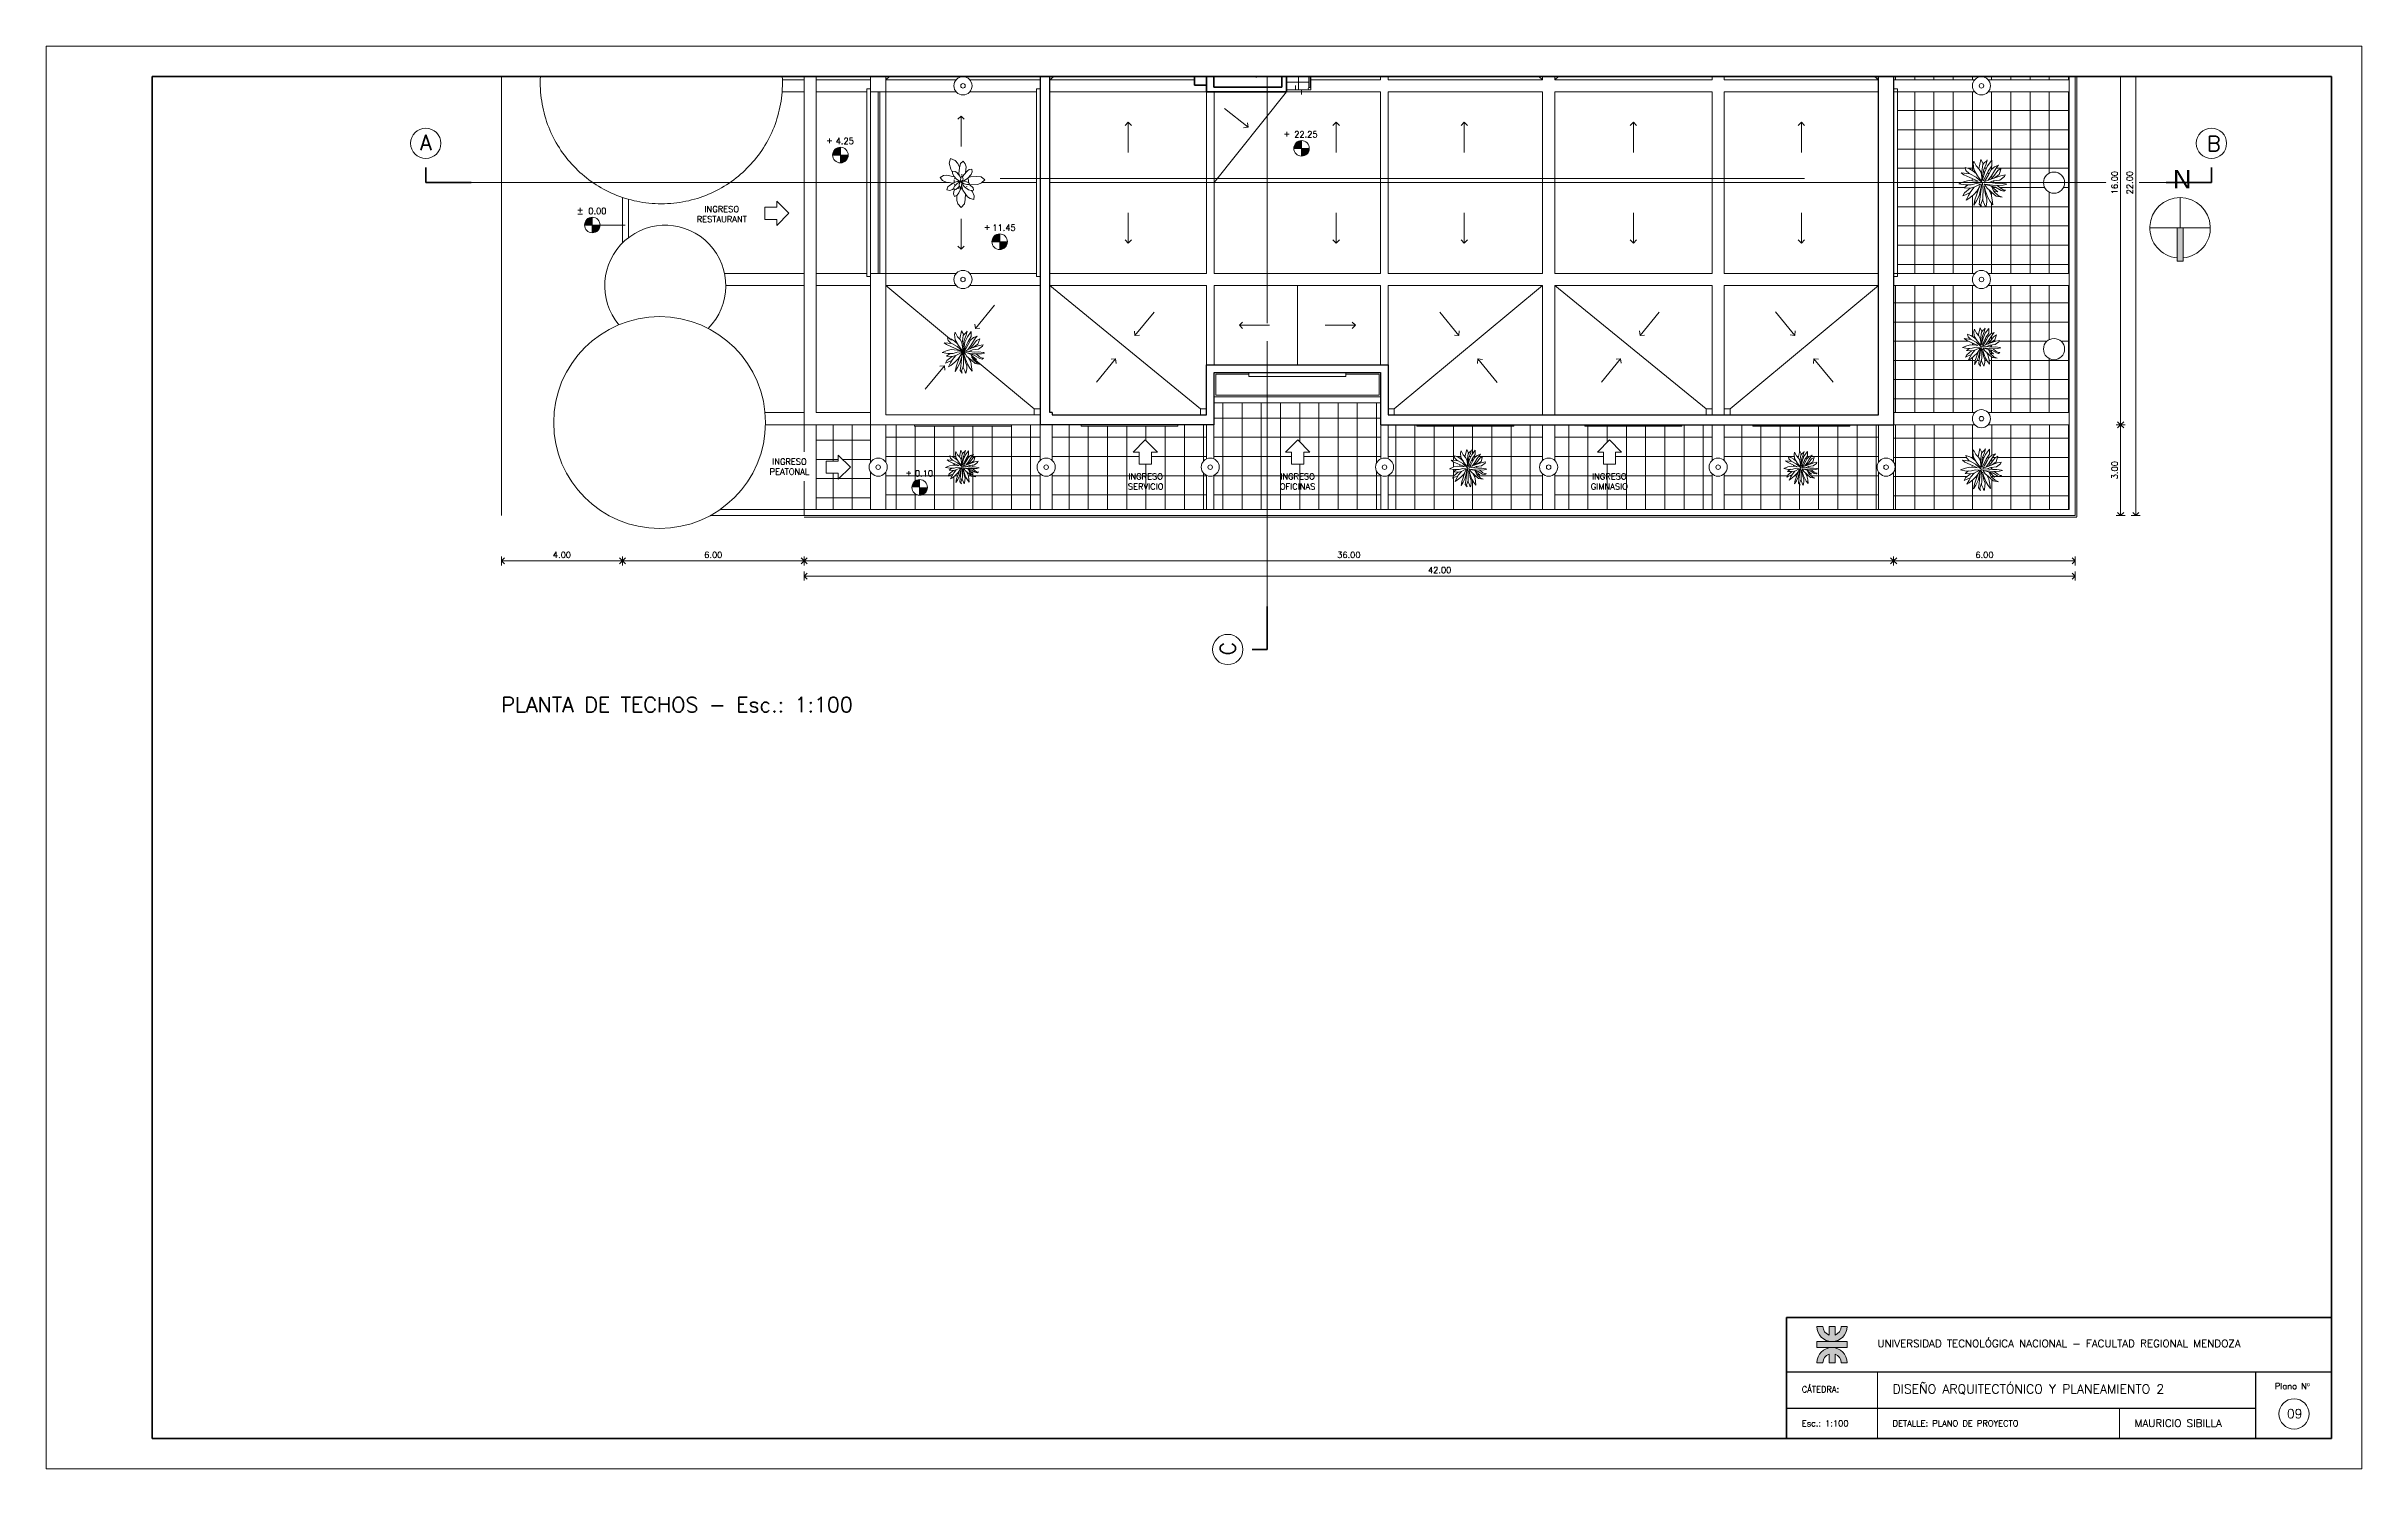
# Paper-space layout '9' of a CAD drawing. Extents: x 62 to 827, y 59 to 529.
# The model-space entities are those that its viewports show. They can reach past a viewport. Long polylines and large blocks are cut down to what shows.
import ezdxf

# ---------------------------------------------------------------- set-up
doc = ezdxf.new("R2010")
doc.units = 0
doc.header["$LTSCALE"] = 0.5
doc.linetypes.add('CENTER', pattern=[50.8, 31.75, -6.35, 6.35, -6.35])
doc.layers.get('0').update_dxf_attribs({"linetype": 'CONTINUOUS'})
doc.layers.get('Defpoints').update_dxf_attribs({"linetype": 'CONTINUOUS'})
for name, color, linetype, lineweight in [('Acotaciones', 9, 'CONTINUOUS', 9), ('Carpintería', 55, 'CONTINUOUS', 20), ('Detalles .05', 243, 'CONTINUOUS', 5), ('Detalles 01', 8, 'CONTINUOUS', 9), ('Muros corte', 7, 'CONTINUOUS', 40), ('Muros vista', 253, 'CONTINUOUS', 25), ('Pisos', 252, 'CONTINUOUS', 18), ('Punta 01', 6, 'CONTINUOUS', 9), ('Punta 015', 64, 'CONTINUOUS', 13), ('Punta 02', 11, 'CONTINUOUS', 20), ('Punta 025', 191, 'CONTINUOUS', 25), ('Punta 03', 171, 'CONTINUOUS', 30), ('Punta 05', 52, 'CONTINUOUS', 50), ('Recuadro', 2, 'CONTINUOUS', 50), ('Tratamiento pisos', 251, 'CONTINUOUS', 9), ('Ventana', 5, 'CONTINUOUS', 9), ('Vidrios', 147, 'CONTINUOUS', 13)]:
    doc.layers.add(name, color=color, linetype=linetype, lineweight=lineweight)
doc.layers.get('Ventana').off()
doc.styles.add('Texto 1.5 mm', font='simplex.shx', dxfattribs={"height": 0.15})
doc.styles.add('Texto 2 mm', font='simplex.shx', dxfattribs={"height": 0.2})
doc.styles.add('Texto 3 mm', font='simplex.shx', dxfattribs={"height": 0.3})
doc.styles.add('Texto 5 mm', font='simplex.shx', dxfattribs={"height": 0.5})
doc.dimstyles.new('Primera línea', dxfattribs={"dimscale": 0, "dimtxt": 0.2, "dimasz": 0.2, "dimexe": 0.15, "dimexo": 0, "dimgap": 0.1, "dimtad": 1, "dimzin": 4, "dimdsep": 46, "dimtxsty": 'Texto 2 mm', "dimblk": 'OPEN90', "dimcen": 2.5, "dimclrd": 256, "dimclre": 256, "dimclrt": 256, "dimadec": 0, "dimazin": 0, "dimtfac": 1, "dimtmove": 2, "dimatfit": 3, "dimldrblk": 'OPEN90', "dimfxl": 1, "dimtolj": 1, "dimtzin": 0, "dimlwd": -1, "dimlwe": -1, "dimarcsym": 0})
doc.dimstyles.new('Segunda línea', dxfattribs={"dimscale": 0, "dimtxt": 0.2, "dimasz": 0.2, "dimexe": 0.15, "dimexo": 0.5, "dimgap": 0.1, "dimtad": 1, "dimzin": 4, "dimdsep": 46, "dimtxsty": 'Texto 2 mm', "dimblk": 'OPEN90', "dimcen": 2.5, "dimclrd": 256, "dimclre": 256, "dimclrt": 256, "dimadec": 0, "dimazin": 0, "dimtfac": 1, "dimtmove": 2, "dimatfit": 3, "dimldrblk": 'OPEN90', "dimfxl": 1, "dimtolj": 1, "dimtzin": 0, "dimlwd": -1, "dimlwe": -1, "dimarcsym": 0})
pattern_1 = [(0, (1.5444, 16.5033), (0, 0.635), []), (90, (1.5444, 16.5033), (-0.635, 4e-17), [])]

psp = doc.layouts.new('9')

# ---------------------------------------------------------------- texts
at = {"layer": 'Punta 02', "attachment_point": 1, "style": 'Texto 3 mm'}
for s, insert, char_height, width in [('CÁTEDRA:', (642.15, 86.54), 2, 15.2679), ('Plano Nº', (798.44, 87.62), 2, 13.0753), ('Esc.: 1:100', (642.16, 75.29), 2, 17.4469), ('DETALLE: PLANO DE PROYECTO', (672.16, 75.29), 2, 51.9449), ('MAURICIO SIBILLA', (752.14, 75.61), 2.5, 34.5258)]:
    psp.add_mtext(s, dxfattribs=dict(at, insert=insert, char_height=char_height, width=width))
at = {"layer": 'Punta 025', "insert": (667.15, 101.93), "char_height": 2.5, "width": 184.2665, "attachment_point": 1, "style": 'Texto 3 mm'}
psp.add_mtext('UNIVERSIDAD TECNOLÓGICA NACIONAL - FACULTAD REGIONAL MENDOZA', dxfattribs=at)
at = {"layer": 'Punta 03', "char_height": 3, "attachment_point": 1, "style": 'Texto 3 mm'}
for s, insert, width in [('DISEÑO ARQUITECTÓNICO Y PLANEAMIENTO 2', (672.16, 87.16), 173.5997), ('09', (802.42, 78.99), 3.8684)]:
    psp.add_mtext(s, dxfattribs=dict(at, insert=insert, width=width))
at = {"layer": 'Punta 05', "insert": (764.82, 488.4), "char_height": 6, "width": 13.0753, "attachment_point": 1, "style": 'Texto 3 mm'}
psp.add_mtext('{\\fArial|b0|i0|c0|p34;N}', dxfattribs=at)

msp = doc.modelspace()

# ---------------------------------------------------------------- texts
at = {"layer": 'Punta 015', "insert": (1241.725, 91.958), "char_height": 0.15, "width": 1.4513, "attachment_point": 2, "style": 'Texto 1.5 mm'}
msp.add_mtext('TANQUE DE AGUA (Cap. 5000 lts.)', dxfattribs=at)
at = {"layer": 'Punta 015', "linetype": 'Continuous', "char_height": 0.2, "attachment_point": 5, "style": 'Texto 2 mm'}
for s, insert in [('4.25', (1228.575, 89.159)), ('22.25', (1243.811, 89.379)), ('11.45', (1233.836, 86.295))]:
    msp.add_mtext(s, dxfattribs=dict(at, insert=insert))
at = {"layer": 'Punta 02', "linetype": 'Continuous', "char_height": 0.2, "attachment_point": 5, "style": 'Texto 2 mm'}
for s, insert in [('0.00', (1220.4, 86.847)), ('0.10', (1231.192, 78.176))]:
    msp.add_mtext(s, dxfattribs=dict(at, insert=insert))
at = {"layer": 'Punta 02', "char_height": 0.2, "width": 1.4466, "attachment_point": 2, "style": 'Texto 2 mm'}
for s, insert in [('INGRESO\\PRESTAURANT', (1224.512, 87.01)), ('INGRESO\\PPEATONAL', (1226.748, 78.666)), ('INGRESO\\PSERVICIO', (1238.516, 78.176)), ('INGRESO\\POFICINAS', (1243.535, 78.176)), ('INGRESO\\PGIMNASIO', (1253.836, 78.176))]:
    msp.add_mtext(s, dxfattribs=dict(at, insert=insert))
at = {"layer": 'Punta 05', "char_height": 0.5, "attachment_point": 1, "style": 'Texto 5 mm'}
for s, insert, width in [('A', (1214.545, 89.36), 0.39986), ('B', (1273.583, 89.323), 0.3999), ('PLANTA DE TECHOS - Esc.: 1:100', (1217.228, 70.784), 16.3421)]:
    msp.add_mtext(s, dxfattribs=dict(at, insert=insert, width=width))
at = {"layer": 'Punta 05', "insert": (1241.481, 72.161), "char_height": 0.5, "width": 0.3999, "attachment_point": 7, "rotation": 90, "style": 'Texto 5 mm'}
msp.add_mtext('C', dxfattribs=at)

# ---------------------------------------------------------------- blocks, each defined once
blk = doc.blocks.new('Planta 1')
for p, q in [((-0.039, 0.64), (-0.099, 0.388)), ((0.024, 0.515), (-0.039, 0.64)), ((0.132, 0.627), (0.097, 0.506)), ((0.113, 0.595), (0.132, 0.627)), ((-0.483, 0.039), (-0.637, -0.021)), ((-0.337, 0.252), (-0.574, 0.277)), ((-0.574, 0.277), (-0.502, 0.222)), ((-0.502, 0.222), (-0.345, 0.15)), ((-0.361, 0.068), (-0.483, 0.039)), ((-0.35, 0.384), (-0.47, 0.424)), ((-0.47, 0.424), (-0.446, 0.342)), ((-0.446, 0.342), (-0.358, 0.254)), ((-0.177, 0.051), (-0.361, 0.068)), ((-0.259, 0.329), (-0.35, 0.384)), ((-0.345, 0.15), (-0.116, 0.05)), ((-0.172, 0.158), (-0.337, 0.252)), ((-0.164, 0.246), (-0.259, 0.329)), ((-0.233, 0.595), (-0.254, 0.525)), ((-0.254, 0.525), (-0.236, 0.364)), ((-0.236, 0.364), (-0.134, 0.198)), ((-0.166, 0.461), (-0.233, 0.595)), ((-0.116, 0.05), (-0.177, 0.051)), ((0.002, 0.002), (-0.172, 0.158)), ((-0.084, 0.372), (-0.166, 0.461)), ((-0.134, 0.198), (-0.021, 0.051)), ((-0.033, 0.287), (-0.084, 0.372)), ((-0.012, 0.145), (-0.033, 0.287)), ((-0.027, 0.244), (0.009, 0.498)), ((-0.021, 0.051), (-0.012, 0.145)), ((0.002, 0.002), (0.121, 0.019)), ((0.017, -0.2), (0.002, 0.002)), ((0.041, 0.362), (0.004, 0.193)), ((0.004, 0.087), (0.063, 0.299)), ((0.004, 0.193), (0.004, 0.087)), ((0.026, 0.055), (0.004, 0.087)), ((0.009, 0.498), (0.057, 0.553)), ((0.156, 0.317), (0.026, 0.055)), ((0.097, 0.506), (0.041, 0.362)), ((0.057, 0.553), (0.113, 0.595)), ((0.102, 0.113), (0.058, 0.039)), ((0.257, 0.111), (0.058, 0.039)), ((0.063, 0.299), (0.137, 0.461)), ((0.164, 0.225), (0.102, 0.113)), ((0.121, 0.019), (0.347, -0.006)), ((0.137, 0.461), (0.254, 0.622)), ((0.149, 0.072), (0.246, 0.198)), ((0.257, 0.466), (0.156, 0.317)), ((0.233, 0.354), (0.164, 0.225)), ((0.182, 0.012), (0.291, 0.061)), ((0.297, 0.18), (0.22, 0.096)), ((0.326, 0.436), (0.233, 0.354)), ((0.246, 0.198), (0.326, 0.329)), ((0.254, 0.622), (0.257, 0.466)), ((0.496, 0.195), (0.257, 0.111)), ((0.291, 0.061), (0.475, 0.081)), ((0.416, 0.342), (0.297, 0.18)), ((0.315, 0.131), (0.456, 0.232)), ((0.438, 0.481), (0.326, 0.436)), ((0.326, 0.329), (0.387, 0.426)), ((0.387, 0.426), (0.438, 0.481)), ((0.512, 0.401), (0.416, 0.342)), ((0.456, 0.232), (0.512, 0.401)), ((0.475, 0.081), (0.597, 0.173)), ((0.616, 0.217), (0.496, 0.195)), ((0.597, 0.173), (0.616, 0.217)), ((-0.637, -0.021), (-0.464, -0.053)), ((-0.486, -0.267), (-0.528, -0.349)), ((-0.528, -0.349), (-0.462, -0.317)), ((-0.394, -0.051), (-0.496, -0.128)), ((-0.496, -0.128), (-0.331, -0.138)), ((-0.331, -0.138), (-0.486, -0.267)), ((-0.464, -0.053), (-0.302, -0.048)), ((-0.462, -0.317), (-0.334, -0.262)), ((-0.374, -0.336), (-0.438, -0.461)), ((-0.438, -0.461), (-0.369, -0.416)), ((-0.318, -0.232), (-0.374, -0.336)), ((-0.369, -0.416), (-0.246, -0.317)), ((-0.331, -0.138), (-0.22, -0.115)), ((-0.22, -0.115), (-0.318, -0.232)), ((-0.302, -0.048), (-0.172, -0.011)), ((-0.246, -0.317), (-0.142, -0.212)), ((-0.206, -0.458), (-0.233, -0.6)), ((-0.233, -0.6), (-0.161, -0.483)), ((-0.053, -0.03), (-0.22, -0.115)), ((-0.164, -0.334), (-0.206, -0.458)), ((-0.172, -0.011), (-0.053, -0.03)), ((-0.097, -0.141), (-0.164, -0.334)), ((-0.161, -0.483), (-0.092, -0.346)), ((-0.142, -0.212), (-0.076, -0.108)), ((-0.092, -0.346), (-0.019, -0.022)), ((-0.086, -0.572), (-0.068, -0.438)), ((-0.023, -0.649), (-0.086, -0.572)), ((-0.076, -0.108), (-0.053, -0.03)), ((-0.068, -0.438), (-0.019, -0.022)), ((0.013, -0.425), (-0.041, -0.58)), ((-0.041, -0.58), (-0.023, -0.649)), ((0.012, -0.475), (0.015, -0.354)), ((0.057, -0.582), (0.012, -0.475)), ((0.015, -0.354), (0.017, -0.2)), ((0.043, -0.084), (0.081, -0.319)), ((0.084, -0.22), (0.043, -0.084)), ((0.051, -0.031), (0.249, -0.086)), ((0.124, -0.138), (0.051, -0.031)), ((0.084, -0.649), (0.057, -0.582)), ((0.27, -0.061), (0.062, -0.034)), ((0.081, -0.319), (0.121, -0.428)), ((0.11, -0.294), (0.084, -0.22)), ((0.1, -0.617), (0.084, -0.649)), ((0.116, -0.515), (0.1, -0.617)), ((0.14, -0.379), (0.11, -0.294)), ((0.121, -0.428), (0.116, -0.515)), ((0.209, -0.215), (0.124, -0.138)), ((0.209, -0.5), (0.14, -0.379)), ((0.174, -0.184), (0.238, -0.304)), ((0.259, -0.254), (0.209, -0.215)), ((0.281, -0.59), (0.209, -0.5)), ((0.238, -0.304), (0.265, -0.456)), ((0.249, -0.086), (0.307, -0.227)), ((0.358, -0.113), (0.249, -0.086)), ((0.257, -0.103), (0.416, -0.237)), ((0.371, -0.356), (0.259, -0.254)), ((0.265, -0.456), (0.281, -0.59)), ((0.414, -0.066), (0.27, -0.061)), ((0.416, -0.237), (0.299, -0.208)), ((0.307, -0.227), (0.43, -0.336)), ((0.347, -0.006), (0.48, -0.001)), ((0.512, -0.207), (0.358, -0.113)), ((0.536, -0.386), (0.371, -0.356)), ((0.401, -0.065), (0.507, -0.153)), ((0.566, -0.056), (0.414, -0.066)), ((0.43, -0.336), (0.536, -0.386)), ((0.48, -0.001), (0.627, -0.023)), ((0.507, -0.153), (0.584, -0.195)), ((0.584, -0.222), (0.512, -0.207)), ((0.659, -0.036), (0.566, -0.056)), ((0.584, -0.195), (0.629, -0.192)), ((0.629, -0.192), (0.584, -0.222)), ((0.627, -0.023), (0.659, -0.036))]:
    blk.add_line(p, q)
at = {"layer": 'Detalles .05'}
for start, end in [(157.2574, 168.4231), (125.03863, 125.08075), (79.67735, 86.20702), (55.77773, 65.12379), (29.64125, 39.12553), (359.44286, 11.7162), (233.57333, 240.8096), (253.28468, 258.68298), (283.22271, 289.11479), (309.56471, 313.10247), (335.49978, 341.04008)]:
    blk.add_arc((0.008, 0.001), 0.3, start, end, dxfattribs=at)
blk = doc.blocks.new('Plant1')
for p, q in [((-15.4, 2.3), (-18.1, 0)), ((-12.6, 3.2), (-15.4, 2.3)), ((-10.2, 7.8), (-12.6, 7.2)), ((-12.6, 7.2), (-11.8, 4.9)), ((-9.7, 3.1), (-12.6, 3.2)), ((-11.8, 4.9), (-9.4, 2.9)), ((-8, 7.4), (-10.2, 7.8)), ((-9.4, 2.9), (-5.9, 0.9)), ((-4.4, 5.4), (-8, 7.4)), ((-3.9, 0.6), (-7.1, -0.2)), ((-5.9, 0.9), (-4.3, 0.5)), ((-4.9, 10.5), (-5.5, 8.7)), ((-5.5, 8.7), (-5.1, 7.2)), ((-5.1, 7.2), (-3.7, 3.6)), ((-3.1, 9.8), (-4.9, 10.5)), ((-2.1, 0.5), (-3.9, 0.6)), ((-2.5, 2.2), (-3.8, 2.1)), ((-3.8, 2.1), (-2.9, 1.2)), ((-3.7, 3.6), (-2.6, 2.2)), ((-1.6, 8.3), (-3.1, 9.8)), ((-2.9, 1.2), (-1.3, 0)), ((-1.3, 2), (-2.5, 2.2)), ((-1.9, 0.5), (-2.1, 0.5)), ((-0.2, 4.9), (-1.6, 8.3)), ((-0.4, 1.3), (-1.3, 2)), ((-0.6, -0.1), (-0.2, 0)), ((-0.2, 7.3), (-0.4, 5.4)), ((-0.1, 0.8), (-0.4, 1.3)), ((1.2, 11), (-0.2, 7.3)), ((0.2, 2.7), (-0.2, 4.9)), ((-0.2, 0), (-0.1, 0.1)), ((-0.1, 0.7), (0.1, 0.8)), ((-0.1, 0.2), (-0.1, 0.8)), ((-0.1, 0.1), (-0.1, 0.2)), ((0.1, 0.8), (0.2, 2.7)), ((0.3, 1.3), (0.1, 0.4)), ((0.1, 0.4), (0.2, 0.2)), ((0.2, 0.2), (0.4, 0.2)), ((0.7, 2.3), (0.3, 1.3)), ((0.4, 0.2), (1.2, 0.4)), ((0.5, 0.2), (0.7, 0)), ((1.6, 3.3), (0.7, 2.3)), ((0.7, 0), (2.4, 0)), ((2.9, 14), (1.2, 11)), ((1.2, 0.4), (2.2, 1.1)), ((2.7, 4.3), (1.6, 3.3)), ((2.2, 1.1), (3.4, 2.6)), ((2.4, 0), (4.4, 0.5)), ((3.8, 4.5), (2.7, 4.3)), ((5.8, 15.7), (2.9, 14)), ((3.4, 2.6), (3.8, 3.4)), ((3.8, 3.4), (4.8, 4.9)), ((3.8, 3.4), (3.8, 4.5)), ((4.4, 0.5), (7.5, 2.2)), ((7.5, 5.7), (4.6, 4.6)), ((4.8, 4.9), (6.7, 9.7)), ((6.8, 12.6), (5.8, 15.7)), ((6.7, 9.7), (6.8, 12.6)), ((9.2, 5.3), (7.5, 5.7)), ((7.5, 2.2), (8.7, 3.6)), ((8.7, 3.6), (9.2, 5.3)), ((8.8, 3.9), (9.8, 4.1)), ((9.8, 4.1), (12.9, 4.1)), ((13.5, 0.5), (11.7, -0.5)), ((12.9, 4.1), (15.2, 2.7)), ((15.2, 2.7), (13.5, 0.5)), ((-18.1, 0), (-15.4, -2.3)), ((-15.4, -2.3), (-11.2, -3)), ((-11.2, -3), (-8.4, -3)), ((-8.2, -0.9), (-9.4, -2.5)), ((-9.4, -2.5), (-7.9, -3.3)), ((-8.4, -7.5), (-9.2, -9.7)), ((-9.2, -9.7), (-8.9, -12.4)), ((-8.9, -12.4), (-6.3, -11.8)), ((-5.2, -3), (-8.4, -7.5)), ((-7.1, -0.2), (-8.2, -0.9)), ((-7.9, -3.3), (-5.4, -3)), ((-6.3, -11.8), (-4.2, -9.8)), ((-5.4, -3), (-3.4, -2.4)), ((-4.2, -9.8), (-1.4, -5.8)), ((-3.4, -2.4), (-1.6, -1.4)), ((-1.6, -1.4), (-0.5, -0.4)), ((-1.1, -2.4), (-1.5, -4.4)), ((-1.5, -4.4), (-1.1, -8.7)), ((-1.3, 0), (-0.6, -0.1)), ((-0.4, -0.8), (-1.1, -2.4)), ((-1.1, -8.7), (-0.6, -10.1)), ((-0.3, -0.5), (-0.6, -0.5)), ((-0.6, -10.1), (1, -11.6)), ((-0.5, -0.4), (-0.5, -0.1)), ((0.1, -0.6), (-0.4, -0.8)), ((-0.3, -0.8), (-0.3, -0.5)), ((-0.2, -1.8), (-0.1, -0.7)), ((0, -3.2), (-0.2, -1.8)), ((0.1, -0.1), (0, -0.4)), ((0, -0.4), (0.1, -1)), ((1, -5.7), (0, -3.2)), ((0.6, -0.1), (0.1, -0.1)), ((0.1, -1), (0.5, -1.6)), ((0.5, -1.6), (1.4, -2.3)), ((1.5, -0.4), (0.6, -0.1)), ((1.7, -6.5), (1, -5.7)), ((1, -11.6), (2.3, -9.9)), ((1.4, -2.3), (2.6, -2.6)), ((3.1, -1.6), (1.5, -0.4)), ((3.1, -7.1), (1.7, -6.5)), ((3.2, -1.2), (2, -0.8)), ((2.4, -1), (2.2, -0.9)), ((2.3, -2.5), (3, -4)), ((2.4, -7.9), (2.3, -6.8)), ((2.3, -9.9), (2.4, -7.9)), ((4.2, -2.3), (2.4, -1)), ((2.6, -2.6), (3.9, -2.6)), ((3, -4), (3.4, -5.8)), ((3.9, -2.6), (3.1, -1.6)), ((3.4, -5.8), (3.1, -7.1)), ((6, -1.5), (3.2, -1.2)), ((3.2, -6.7), (4, -7.7)), ((4, -7.7), (5.4, -8.6)), ((6.4, -4.9), (4.2, -2.3)), ((5.4, -8.6), (7.5, -8.9)), ((11.7, -0.5), (6, -1.5)), ((7.5, -6.7), (6.4, -4.9)), ((7.5, -8.9), (7.5, -6.7)), ((7.5, -7), (10.7, -8.4)), ((9, -1), (12.6, -2.8)), ((10.7, -8.4), (13.1, -8.8)), ((12.6, -2.8), (15.2, -4.6)), ((13.1, -8.8), (16.6, -7.8)), ((15.2, -4.6), (16.6, -7.8))]:
    blk.add_line(p, q)
for start, end in [(172.4345, 176.9296), (149.2581, 153.7532), (57.1582, 93.2041), (21.2653, 25.7604), (212.1423, 223.5771), (229.8179, 257.6637), (265.2848, 278.7499), (306.6551, 316.418), (323.0282, 344.4965)]:
    blk.add_arc((0, 0), 5.12, start, end)
blk = doc.blocks.new('Treei')
for p, q in [((-4.76, 0.09), (-5.92, -0.48)), ((-5.51, 0.92), (-5.8, 1.09)), ((-5.8, 1.09), (-4.68, 0.77)), ((-5.76, 2.23), (-4.31, 2.25)), ((-4.26, 1.14), (-5.76, 2.23)), ((-5.12, 0.4), (-5.51, 0.92)), ((-4.61, -0.04), (-5.12, 0.4)), ((-4.68, 0.77), (-3.34, 0.26)), ((-3.94, 3.46), (-4.45, 3.93)), ((-4.45, 3.93), (-4.03, 2.89)), ((-4.31, 2.25), (-2.93, 1.32)), ((-2.77, 0.45), (-4.26, 1.14)), ((-4.03, 2.89), (-3.28, 2.03)), ((-3.05, 2.89), (-3.94, 3.46)), ((-2.15, 4.1), (-3.71, 4.62)), ((-3.71, 4.62), (-3.16, 3.73)), ((-3.34, 0.26), (-1.78, -0.09)), ((-3.28, 2.03), (-2.08, 1.39)), ((-3.16, 3.73), (-1.67, 2.62)), ((-1.83, 2.15), (-3.05, 2.89)), ((-2.93, 1.32), (-0.51, 0.11)), ((-0.77, 0.18), (-2.77, 0.45)), ((-1.21, 2.79), (-2.15, 4.1)), ((-2.08, 1.39), (-1.04, 0.82)), ((-1.6, 5.41), (-2.01, 5.58)), ((-2.01, 5.58), (-1.8, 4.47)), ((-0.51, 1.14), (-1.83, 2.15)), ((-1.8, 4.47), (-1.02, 2.25)), ((-1.67, 2.62), (-0.88, 1.91)), ((-0.75, 4.27), (-1.6, 5.41)), ((-1.04, 0.82), (0.03, -0.03)), ((-1.02, 2.25), (0.03, -0.03)), ((0.03, -0.03), (-0.77, 0.18)), ((-0.56, 2.57), (-0.75, 4.27)), ((-0.11, 1.56), (-0.56, 2.57)), ((-0.17, 1), (0.06, 3.09)), ((0.03, -0.03), (-0.17, 1)), ((0.01, 4.32), (0.22, 5.68)), ((0.06, 3.09), (0.01, 4.32)), ((0.03, -0.03), (0.2, 0.77)), ((2.04, 0.65), (0.03, -0.03)), ((0.7, 0.63), (0.03, -0.03)), ((0.03, -0.03), (2.96, 0.63)), ((1.85, 0.03), (0.03, -0.03)), ((0.2, 0.77), (0.8, 2.18)), ((0.22, 5.68), (0.34, 5.97)), ((0.57, 2.38), (0.31, 1.05)), ((0.34, 5.97), (0.52, 5.11)), ((1.05, 3.19), (0.44, 1.74)), ((0.52, 5.11), (0.61, 3.71)), ((0.61, 3.71), (0.57, 2.38)), ((0.61, 3.58), (1.42, 4.57)), ((1.28, 1.02), (0.7, 0.63)), ((0.8, 2.18), (2.11, 2.72)), ((0.96, 2.25), (2.2, 3.73)), ((1.92, 4.62), (1.05, 3.19)), ((1.99, 1.81), (1.28, 1.02)), ((1.42, 4.57), (1.81, 5.28)), ((1.69, 1.48), (2.82, 2.08)), ((1.81, 5.28), (1.78, 5.7)), ((1.78, 5.7), (2.06, 5.28)), ((3.28, 0.01), (1.85, 0.03)), ((2.06, 5.28), (1.92, 4.62)), ((2.2, 3.73), (1.92, 2.62)), ((2.36, 2.28), (1.99, 1.81)), ((2.73, 0.9), (2.04, 0.65)), ((2.11, 2.72), (3.12, 3.85)), ((3.3, 3.31), (2.36, 2.28)), ((3.51, 1.17), (2.73, 0.9)), ((2.82, 2.08), (4.22, 2.33)), ((2.96, 0.63), (3.97, 1)), ((3.12, 3.85), (3.58, 4.84)), ((4.41, -0.01), (3.28, 0.01)), ((3.58, 4.84), (3.3, 3.31)), ((4.64, 1.81), (3.51, 1.17)), ((3.97, 1), (4.77, 0.95)), ((4.22, 2.33), (5.46, 2.47)), ((5.39, 0.4), (4.41, -0.01)), ((5.46, 2.47), (4.64, 1.81)), ((4.77, 0.95), (5.72, 0.8)), ((6.02, 0.65), (5.39, 0.4)), ((5.72, 0.8), (6.02, 0.65)), ((-5.92, -0.48), (-3.64, -1.03)), ((-4.26, -1.67), (-5.51, -2.28)), ((-5.51, -2.28), (-4.86, -2.48)), ((-4.86, -2.48), (-3.37, -2.31)), ((-2.36, -0.36), (-4.61, -0.04)), ((-3.44, -0.9), (-4.26, -1.67)), ((-3.55, -3.37), (-3.92, -4.48)), ((-3.92, -4.48), (-3.16, -4.25)), ((-3.05, -2.53), (-3.55, -3.37)), ((-2.65, -0.43), (-3.44, -0.9)), ((-3.37, -2.31), (-1.83, -1.37)), ((-3.16, -4.25), (-2.38, -3.46)), ((-2.28, -1.64), (-3.05, -2.53)), ((-1.34, -0.24), (-2.65, -0.43)), ((-2.33, -3.24), (-2.56, -5.44)), ((-2.56, -5.44), (-2.06, -4.77)), ((-1.46, -1.72), (-2.33, -3.24)), ((-2.06, -4.77), (-1.39, -3.32)), ((-1.83, -1.37), (0.03, -0.03)), ((-1.78, -0.09), (-0.95, -0.18)), ((0.03, -0.03), (-1.46, -1.72)), ((-1.39, -3.32), (0.03, -0.03)), ((0.03, -0.03), (-1.34, -0.24)), ((-0.47, -1.76), (-0.63, -3.46)), ((-0.63, -3.46), (-0.35, -4.6)), ((0.03, -0.03), (-0.47, -1.76)), ((-0.35, -4.6), (0.2, -6.03)), ((0.11, -1.72), (0.03, -0.03)), ((0.03, -0.03), (1.07, -2.16)), ((1, -0.83), (0.03, -0.03)), ((3.21, -0.98), (0.03, -0.03)), ((0.45, -2.92), (0.11, -1.72)), ((0.2, -6.03), (0.5, -4.43)), ((0.5, -4.43), (0.45, -2.92)), ((0.5, -3.74), (1.19, -4.72)), ((1.97, -1.44), (1, -0.83)), ((1.3, -3.19), (1.03, -2.11)), ((1.07, -2.16), (2.15, -3.07)), ((1.19, -4.72), (1.28, -3.19)), ((4.06, -0.75), (1.24, -0.39)), ((1.28, -3.19), (2.47, -4.62)), ((1.31, -1.02), (3.1, -1.64)), ((2.93, -2.41), (1.97, -1.44)), ((2.15, -3.07), (3.12, -3.59)), ((2.93, -4.4), (2.43, -3.22)), ((2.47, -4.62), (3.23, -5.02)), ((3.85, -3.54), (2.93, -2.41)), ((3.23, -5.02), (2.93, -4.4)), ((3.1, -1.64), (4.24, -2.04)), ((3.12, -3.59), (4.27, -4.18)), ((4.47, -1.62), (3.21, -0.98)), ((4.27, -4.18), (3.85, -3.54)), ((3.92, 0), (5.37, -0.51)), ((5.3, -0.93), (4.06, -0.75)), ((4.24, -2.04), (5.56, -2.28)), ((5.56, -2.28), (4.47, -1.62)), ((6.02, -0.34), (5.3, -0.93)), ((5.37, -0.51), (6.02, -0.34))]:
    blk.add_line(p, q)
blk = doc.blocks.new('_Open90')
at = {"color": 0, "linetype": 'ByBlock', "lineweight": -2}
for p, q in [((0, 0), (-1, 0)), ((-0.5, 0.5), (0, 0)), ((0, 0), (-0.5, -0.5))]:
    blk.add_line(p, q, dxfattribs=at)
blk = doc.blocks.new('*D266')
at = {"layer": 'Acotaciones', "transparency": 16777216}
for p, q in [((1217.23, 75.433), (1217.23, 75.133)), ((1217.43, 75.283), (1221.03, 75.283)), ((1221.23, 75.433), (1221.23, 75.133))]:
    blk.add_line(p, q, dxfattribs=at)
at = {"layer": 'Defpoints', "color": 0, "transparency": 16777216}
for p in [(1217.23, 75.433), (1221.23, 75.433), (1221.23, 75.283)]:
    blk.add_point(p, dxfattribs=at)
at = {"layer": 'Acotaciones', "transparency": 16777216, "xscale": 0.2, "yscale": 0.2, "zscale": 0.2, "rotation": 180}
blk.add_blockref('_Open90', (1217.23, 75.283), dxfattribs=at)
at = {"layer": 'Acotaciones', "transparency": 16777216, "xscale": 0.2, "yscale": 0.2, "zscale": 0.2}
blk.add_blockref('_Open90', (1221.23, 75.283), dxfattribs=at)
at = {"layer": 'Acotaciones', "transparency": 16777216, "insert": (1219.23, 75.483), "char_height": 0.2, "attachment_point": 5, "style": 'Texto 2 mm'}
blk.add_mtext('\\A1;4.00', dxfattribs=at)
blk = doc.blocks.new('*D267')
at = {"layer": 'Acotaciones', "transparency": 16777216}
for p, q in [((1221.23, 75.433), (1221.23, 75.133)), ((1221.43, 75.283), (1227.03, 75.283)), ((1227.23, 75.433), (1227.23, 75.133))]:
    blk.add_line(p, q, dxfattribs=at)
at = {"layer": 'Defpoints', "color": 0, "transparency": 16777216}
for p in [(1221.23, 75.433), (1227.23, 75.433), (1227.23, 75.283)]:
    blk.add_point(p, dxfattribs=at)
at = {"layer": 'Acotaciones', "transparency": 16777216, "xscale": 0.2, "yscale": 0.2, "zscale": 0.2, "rotation": 180}
blk.add_blockref('_Open90', (1221.23, 75.283), dxfattribs=at)
at = {"layer": 'Acotaciones', "transparency": 16777216, "xscale": 0.2, "yscale": 0.2, "zscale": 0.2}
blk.add_blockref('_Open90', (1227.23, 75.283), dxfattribs=at)
at = {"layer": 'Acotaciones', "transparency": 16777216, "insert": (1224.23, 75.483), "char_height": 0.2, "attachment_point": 5, "style": 'Texto 2 mm'}
blk.add_mtext('\\A1;6.00', dxfattribs=at)
blk = doc.blocks.new('*D268')
at = {"layer": 'Acotaciones', "transparency": 16777216}
for p, q in [((1227.23, 75.433), (1227.23, 75.133)), ((1227.43, 75.283), (1263.03, 75.283)), ((1263.23, 75.433), (1263.23, 75.133))]:
    blk.add_line(p, q, dxfattribs=at)
at = {"layer": 'Defpoints', "color": 0, "transparency": 16777216}
for p in [(1227.23, 75.433), (1263.23, 75.433), (1263.23, 75.283)]:
    blk.add_point(p, dxfattribs=at)
at = {"layer": 'Acotaciones', "transparency": 16777216, "xscale": 0.2, "yscale": 0.2, "zscale": 0.2, "rotation": 180}
blk.add_blockref('_Open90', (1227.23, 75.283), dxfattribs=at)
at = {"layer": 'Acotaciones', "transparency": 16777216, "xscale": 0.2, "yscale": 0.2, "zscale": 0.2}
blk.add_blockref('_Open90', (1263.23, 75.283), dxfattribs=at)
at = {"layer": 'Acotaciones', "transparency": 16777216, "insert": (1245.23, 75.483), "char_height": 0.2, "attachment_point": 5, "style": 'Texto 2 mm'}
blk.add_mtext('\\A1;36.00', dxfattribs=at)
blk = doc.blocks.new('*D269')
at = {"layer": 'Acotaciones', "transparency": 16777216}
for p, q in [((1263.23, 75.433), (1263.23, 75.133)), ((1263.43, 75.283), (1269.03, 75.283)), ((1269.23, 75.433), (1269.23, 75.133))]:
    blk.add_line(p, q, dxfattribs=at)
at = {"layer": 'Defpoints', "color": 0, "transparency": 16777216}
for p in [(1263.23, 75.433), (1269.23, 75.433), (1269.23, 75.283)]:
    blk.add_point(p, dxfattribs=at)
at = {"layer": 'Acotaciones', "transparency": 16777216, "xscale": 0.2, "yscale": 0.2, "zscale": 0.2, "rotation": 180}
blk.add_blockref('_Open90', (1263.23, 75.283), dxfattribs=at)
at = {"layer": 'Acotaciones', "transparency": 16777216, "xscale": 0.2, "yscale": 0.2, "zscale": 0.2}
blk.add_blockref('_Open90', (1269.23, 75.283), dxfattribs=at)
at = {"layer": 'Acotaciones', "transparency": 16777216, "insert": (1266.23, 75.483), "char_height": 0.2, "attachment_point": 5, "style": 'Texto 2 mm'}
blk.add_mtext('\\A1;6.00', dxfattribs=at)
blk = doc.blocks.new('*D270')
at = {"layer": 'Acotaciones', "transparency": 16777216}
for p, q in [((1270.58, 79.783), (1270.88, 79.783)), ((1270.73, 76.983), (1270.73, 79.583)), ((1270.58, 76.783), (1270.88, 76.783))]:
    blk.add_line(p, q, dxfattribs=at)
at = {"layer": 'Defpoints', "color": 0, "transparency": 16777216}
for p in [(1270.58, 79.783), (1270.73, 79.783), (1270.58, 76.783)]:
    blk.add_point(p, dxfattribs=at)
at = {"layer": 'Acotaciones', "transparency": 16777216, "xscale": 0.2, "yscale": 0.2, "zscale": 0.2}
for p, rotation in [((1270.73, 79.783), 90), ((1270.73, 76.783), 270)]:
    blk.add_blockref('_Open90', p, dxfattribs=dict(at, rotation=rotation))
at = {"layer": 'Acotaciones', "transparency": 16777216, "insert": (1270.53, 78.283), "char_height": 0.2, "attachment_point": 5, "rotation": 90, "style": 'Texto 2 mm'}
blk.add_mtext('\\A1;3.00', dxfattribs=at)
blk = doc.blocks.new('*D271')
at = {"layer": 'Acotaciones', "transparency": 16777216}
for p, q in [((1270.58, 95.783), (1270.88, 95.783)), ((1270.73, 79.983), (1270.73, 95.583)), ((1270.58, 79.783), (1270.88, 79.783))]:
    blk.add_line(p, q, dxfattribs=at)
at = {"layer": 'Defpoints', "color": 0, "transparency": 16777216}
for p in [(1270.58, 95.783), (1270.73, 95.783), (1270.58, 79.783)]:
    blk.add_point(p, dxfattribs=at)
at = {"layer": 'Acotaciones', "transparency": 16777216, "xscale": 0.2, "yscale": 0.2, "zscale": 0.2}
for p, rotation in [((1270.73, 95.783), 90), ((1270.73, 79.783), 270)]:
    blk.add_blockref('_Open90', p, dxfattribs=dict(at, rotation=rotation))
at = {"layer": 'Acotaciones', "transparency": 16777216, "insert": (1270.53, 87.783), "char_height": 0.2, "attachment_point": 5, "rotation": 90, "style": 'Texto 2 mm'}
blk.add_mtext('\\A1;16.00', dxfattribs=at)
blk = doc.blocks.new('*D273')
at = {"layer": 'Acotaciones', "transparency": 16777216}
for p, q in [((1271.08, 98.783), (1271.38, 98.783)), ((1271.23, 76.983), (1271.23, 98.583)), ((1271.08, 76.783), (1271.38, 76.783))]:
    blk.add_line(p, q, dxfattribs=at)
at = {"layer": 'Defpoints', "color": 0, "transparency": 16777216}
for p in [(1270.58, 98.783), (1271.23, 98.783), (1270.58, 76.783)]:
    blk.add_point(p, dxfattribs=at)
at = {"layer": 'Acotaciones', "transparency": 16777216, "xscale": 0.2, "yscale": 0.2, "zscale": 0.2}
for p, rotation in [((1271.23, 98.783), 90), ((1271.23, 76.783), 270)]:
    blk.add_blockref('_Open90', p, dxfattribs=dict(at, rotation=rotation))
at = {"layer": 'Acotaciones', "transparency": 16777216, "insert": (1271.03, 87.783), "char_height": 0.2, "attachment_point": 5, "rotation": 90, "style": 'Texto 2 mm'}
blk.add_mtext('\\A1;22.00', dxfattribs=at)
blk = doc.blocks.new('*D274')
at = {"layer": 'Acotaciones', "transparency": 16777216}
for p, q in [((1227.23, 74.933), (1227.23, 74.633)), ((1227.43, 74.783), (1269.03, 74.783)), ((1269.23, 74.933), (1269.23, 74.633))]:
    blk.add_line(p, q, dxfattribs=at)
at = {"layer": 'Defpoints', "color": 0, "transparency": 16777216}
for p in [(1227.23, 75.433), (1269.23, 75.433), (1269.23, 74.783)]:
    blk.add_point(p, dxfattribs=at)
at = {"layer": 'Acotaciones', "transparency": 16777216, "xscale": 0.2, "yscale": 0.2, "zscale": 0.2, "rotation": 180}
blk.add_blockref('_Open90', (1227.23, 74.783), dxfattribs=at)
at = {"layer": 'Acotaciones', "transparency": 16777216, "xscale": 0.2, "yscale": 0.2, "zscale": 0.2}
blk.add_blockref('_Open90', (1269.23, 74.783), dxfattribs=at)
at = {"layer": 'Acotaciones', "transparency": 16777216, "insert": (1248.23, 74.983), "char_height": 0.2, "attachment_point": 5, "style": 'Texto 2 mm'}
blk.add_mtext('\\A1;42.00', dxfattribs=at)

# ---------------------------------------------------------------- dimensions: what is measured, and where the dimension line sits
at = {"layer": 'Acotaciones'}
for base, p1, p2, dimstyle, picture, middle in [((1271.23, 98.783), (1270.58, 76.783), (1270.58, 98.783), 'Segunda línea', '*D273', (1271.03, 87.783)), ((1270.73, 95.783), (1270.58, 79.783), (1270.58, 95.783), 'Primera línea', '*D271', (1270.53, 87.783)), ((1270.73, 79.783), (1270.58, 76.783), (1270.58, 79.783), 'Primera línea', '*D270', (1270.53, 78.283))]:
    dim = msp.add_linear_dim(base=base, p1=p1, p2=p2, angle=90, dimstyle=dimstyle, override={"dimscale": 1}, dxfattribs=at)
    dim.commit()
    dim.dimension.update_dxf_attribs({"geometry": picture, "text_midpoint": middle})
for base, p1, p2, dimstyle, picture, middle in [((1221.23, 75.283), (1217.23, 75.433), (1221.23, 75.433), 'Primera línea', '*D266', (1219.23, 75.483)), ((1227.23, 75.283), (1221.23, 75.433), (1227.23, 75.433), 'Primera línea', '*D267', (1224.23, 75.483)), ((1263.23, 75.283), (1227.23, 75.433), (1263.23, 75.433), 'Primera línea', '*D268', (1245.23, 75.483)), ((1269.23, 74.783), (1227.23, 75.433), (1269.23, 75.433), 'Segunda línea', '*D274', (1248.23, 74.983)), ((1269.23, 75.283), (1263.23, 75.433), (1269.23, 75.433), 'Primera línea', '*D269', (1266.23, 75.483))]:
    dim = msp.add_linear_dim(base=base, p1=p1, p2=p2, dimstyle=dimstyle, override={"dimscale": 1}, dxfattribs=at)
    dim.commit()
    dim.dimension.update_dxf_attribs({"geometry": picture, "text_midpoint": middle})

# ---------------------------------------------------------------- hatches: boundary and pattern name
at = {"layer": 'Punta 015', "linetype": 'Continuous'}
h = msp.add_hatch(color=256, dxfattribs=at)
h.paths.add_polyline_path([(1231.049, 77.969, 0.414214), (1230.792, 77.712), (1231.049, 77.712)])
h.paths.add_polyline_path([(1231.305, 77.712), (1231.049, 77.712), (1231.049, 77.456, 0.414214)])
at = {"layer": 'Tratamiento pisos'}
h = msp.add_hatch(dxfattribs=at)
h.set_pattern_fill('NET,_O', color=256, scale=0.2)
h.set_pattern_definition(pattern_1)
h.paths.add_polyline_path([(1263.23, 95.383), (1263.23, 91.183), (1265.906, 91.183, -0.447214), (1266.354, 91.183), (1269.03, 91.183), (1269.03, 95.383), (1266.354, 95.383, -0.447214), (1265.906, 95.383)])
h.paths.add_polyline_path([(1265.583, 93.763), (1265.716, 93.719), (1265.816, 93.659), (1265.921, 93.567, -0.000184), (1265.921, 93.567), (1265.842, 93.697), (1265.822, 93.876), (1265.845, 93.953), (1265.919, 93.805), (1265.994, 93.723), (1266.061, 94.003), (1266.13, 93.864), (1266.167, 93.906), (1266.229, 93.953), (1266.25, 93.989), (1266.211, 93.854), (1266.149, 93.694), (1266.134, 93.627, -0.028499), (1266.172, 93.622), (1266.173, 93.626), (1266.256, 93.805), (1266.385, 93.984), (1266.388, 93.81), (1266.276, 93.645), (1266.252, 93.597, -0.040803), (1266.299, 93.57), (1266.362, 93.686), (1266.465, 93.777), (1266.589, 93.827), (1266.533, 93.766), (1266.465, 93.659), (1266.377, 93.513), (1266.37, 93.505, -0.041407), (1266.402, 93.459), (1266.433, 93.493), (1266.565, 93.672), (1266.672, 93.738), (1266.61, 93.551), (1266.453, 93.439), (1266.654, 93.51), (1266.787, 93.535), (1266.766, 93.485), (1266.63, 93.383), (1266.438, 93.362, -0.053604), (1266.445, 93.292), (1266.489, 93.287), (1266.636, 93.292), (1266.799, 93.268), (1266.834, 93.254), (1266.731, 93.232), (1266.562, 93.221), (1266.548, 93.221), (1266.666, 93.124), (1266.751, 93.078), (1266.801, 93.08), (1266.751, 93.047), (1266.672, 93.064), (1266.5, 93.168), (1266.427, 93.187, -0.024179), (1266.415, 93.157), (1266.565, 93.031), (1266.436, 93.063), (1266.444, 93.042), (1266.58, 92.921), (1266.698, 92.865), (1266.515, 92.899), (1266.391, 93.011), (1266.34, 93.052, -0.015438), (1266.324, 93.038), (1266.368, 92.956), (1266.397, 92.788), (1266.415, 92.64), (1266.335, 92.739), (1266.259, 92.874), (1266.226, 92.967), (1266.221, 92.981, -0.025715), (1266.189, 92.971), (1266.194, 92.94), (1266.238, 92.819), (1266.232, 92.722), (1266.214, 92.609), (1266.197, 92.574), (1266.167, 92.648), (1266.117, 92.766), (1266.118, 92.822), (1266.058, 92.651), (1266.079, 92.574), (1266.008, 92.659), (1266.028, 92.808), (1266.047, 92.969, -0.023559), (1266.017, 92.976), (1266.002, 92.91), (1265.925, 92.758), (1265.845, 92.629), (1265.875, 92.786), (1265.922, 92.923), (1265.95, 93.004, -0.031585), (1265.915, 93.027), (1265.831, 92.943), (1265.695, 92.832), (1265.618, 92.783), (1265.689, 92.921), (1265.733, 93.003), (1265.592, 92.943), (1265.518, 92.907), (1265.565, 92.998), (1265.736, 93.141), (1265.553, 93.152), (1265.667, 93.237), (1265.589, 93.235), (1265.397, 93.27), (1265.568, 93.336), (1265.704, 93.369), (1265.787, 93.362, -0.048758), (1265.806, 93.423), (1265.721, 93.46), (1265.547, 93.54), (1265.468, 93.601), (1265.707, 93.576), (1265.609, 93.672)], flags=16)
h.paths.add_polyline_path([(1268.88, 93.283, -1), (1268.18, 93.283, -1)], flags=16)
h = msp.add_hatch(dxfattribs=at)
h.set_pattern_fill('NET,_O', color=256, scale=0.2)
h.set_pattern_definition(pattern_1)
h.paths.add_polyline_path([(1266.473, 88.531), (1266.476, 88.34), (1266.353, 88.158), (1266.327, 88.105, -0.040803), (1266.379, 88.076), (1266.447, 88.204), (1266.561, 88.304), (1266.697, 88.358), (1266.636, 88.292), (1266.561, 88.174), (1266.464, 88.013), (1266.457, 88.004, -0.041407), (1266.491, 87.954), (1266.525, 87.992), (1266.671, 88.189), (1266.788, 88.261), (1266.72, 88.055), (1266.548, 87.932), (1266.769, 88.01), (1266.915, 88.037), (1266.892, 87.983), (1266.743, 87.871), (1266.531, 87.848, -0.044317), (1266.539, 87.783), (1268.18, 87.783, -1), (1268.88, 87.783), (1269.03, 87.783), (1269.03, 90.783), (1266.354, 90.783, -0.447214), (1265.906, 90.783), (1263.355, 90.783), (1263.355, 87.783), (1265.482, 87.783), (1265.574, 87.819), (1265.723, 87.855), (1265.815, 87.847, -0.048758), (1265.836, 87.915), (1265.743, 87.955), (1265.551, 88.043), (1265.464, 88.11), (1265.727, 88.082), (1265.62, 88.189), (1265.59, 88.289), (1265.736, 88.24), (1265.847, 88.174), (1265.963, 88.073, -0.000184), (1265.963, 88.073), (1265.876, 88.216), (1265.853, 88.413), (1265.879, 88.498), (1265.96, 88.334), (1266.043, 88.245), (1266.116, 88.552), (1266.192, 88.4), (1266.233, 88.446), (1266.301, 88.498), (1266.324, 88.537), (1266.282, 88.389), (1266.214, 88.213), (1266.197, 88.139, -0.028499), (1266.239, 88.133), (1266.24, 88.137), (1266.33, 88.334)])
h.paths.add_polyline_path([(1265.519, 87.347), (1265.571, 87.447), (1265.759, 87.604), (1265.558, 87.616), (1265.683, 87.71), (1265.597, 87.707), (1265.386, 87.746), (1265.482, 87.783), (1263.355, 87.783), (1263.355, 84.783), (1265.906, 84.783, -0.447214), (1266.354, 84.783), (1269.03, 84.783), (1269.03, 87.783), (1268.88, 87.783, -1), (1268.18, 87.783), (1266.539, 87.783, -0.009265), (1266.539, 87.77), (1266.587, 87.765), (1266.749, 87.771), (1266.928, 87.743), (1266.967, 87.728), (1266.853, 87.704), (1266.668, 87.692), (1266.652, 87.692), (1266.782, 87.586), (1266.876, 87.534), (1266.931, 87.537), (1266.876, 87.501), (1266.788, 87.519), (1266.6, 87.634), (1266.519, 87.655, -0.024179), (1266.506, 87.622), (1266.671, 87.483), (1266.528, 87.518), (1266.538, 87.495), (1266.687, 87.362), (1266.817, 87.301), (1266.616, 87.337), (1266.48, 87.462), (1266.423, 87.506, -0.015438), (1266.406, 87.491), (1266.454, 87.401), (1266.486, 87.216), (1266.506, 87.053), (1266.418, 87.162), (1266.334, 87.31), (1266.298, 87.413), (1266.293, 87.428, -0.025715), (1266.257, 87.417), (1266.262, 87.383), (1266.311, 87.25), (1266.304, 87.144), (1266.285, 87.019), (1266.266, 86.98), (1266.233, 87.062), (1266.178, 87.192), (1266.179, 87.254), (1266.113, 87.065), (1266.136, 86.98), (1266.058, 87.074), (1266.081, 87.237), (1266.101, 87.415, -0.023559), (1266.068, 87.423), (1266.051, 87.35), (1265.967, 87.183), (1265.879, 87.041), (1265.912, 87.213), (1265.964, 87.365), (1265.995, 87.454, -0.031585), (1265.956, 87.479), (1265.863, 87.386), (1265.714, 87.265), (1265.629, 87.21), (1265.707, 87.362), (1265.756, 87.452), (1265.6, 87.386)])
h = msp.add_hatch(dxfattribs=at)
h.set_pattern_fill('NET,_O', color=256, scale=0.2)
h.set_pattern_definition(pattern_1)
h.paths.add_polyline_path([(1263.23, 80.183), (1265.906, 80.183, -0.447214), (1266.354, 80.183), (1269.03, 80.183), (1269.03, 84.383), (1266.354, 84.383, -0.447214), (1265.906, 84.383), (1263.23, 84.383)])
h.paths.add_polyline_path([(1265.564, 82.629), (1265.775, 82.607), (1265.689, 82.692), (1265.666, 82.772), (1265.783, 82.733), (1265.871, 82.68), (1265.964, 82.599, -0.000184), (1265.964, 82.599), (1265.894, 82.713), (1265.876, 82.871), (1265.897, 82.939), (1265.962, 82.808), (1266.028, 82.736), (1266.086, 82.982), (1266.147, 82.86), (1266.18, 82.898), (1266.234, 82.939), (1266.253, 82.97), (1266.219, 82.852), (1266.164, 82.711), (1266.151, 82.651, -0.028499), (1266.184, 82.647), (1266.185, 82.65), (1266.258, 82.808), (1266.372, 82.965), (1266.375, 82.813), (1266.276, 82.667), (1266.255, 82.625, -0.040803), (1266.296, 82.601), (1266.351, 82.704), (1266.442, 82.784), (1266.551, 82.827), (1266.502, 82.774), (1266.442, 82.68), (1266.364, 82.551), (1266.359, 82.544, -0.041407), (1266.386, 82.504), (1266.414, 82.534), (1266.53, 82.692), (1266.624, 82.75), (1266.569, 82.585), (1266.432, 82.486), (1266.608, 82.549), (1266.725, 82.57), (1266.707, 82.527), (1266.588, 82.437), (1266.418, 82.419, -0.053604), (1266.425, 82.357), (1266.463, 82.352), (1266.593, 82.357), (1266.736, 82.335), (1266.767, 82.323), (1266.676, 82.304), (1266.528, 82.294), (1266.515, 82.295), (1266.619, 82.209), (1266.694, 82.168), (1266.738, 82.171), (1266.694, 82.141), (1266.624, 82.156), (1266.473, 82.248), (1266.409, 82.264, -0.024179), (1266.398, 82.238), (1266.53, 82.127), (1266.416, 82.155), (1266.424, 82.137), (1266.543, 82.03), (1266.647, 81.982), (1266.486, 82.011), (1266.377, 82.11), (1266.332, 82.146, -0.015438), (1266.318, 82.134), (1266.356, 82.062), (1266.382, 81.914), (1266.398, 81.783), (1266.328, 81.87), (1266.26, 81.989), (1266.232, 82.071), (1266.228, 82.083, -0.025715), (1266.199, 82.074), (1266.203, 82.047), (1266.242, 81.94), (1266.237, 81.856), (1266.221, 81.756), (1266.206, 81.725), (1266.18, 81.79), (1266.136, 81.894), (1266.137, 81.943), (1266.084, 81.793), (1266.102, 81.725), (1266.04, 81.8), (1266.058, 81.931), (1266.074, 82.072, -0.023559), (1266.048, 82.079), (1266.035, 82.02), (1265.967, 81.887), (1265.897, 81.773), (1265.923, 81.911), (1265.964, 82.032), (1265.989, 82.104, -0.031585), (1265.958, 82.124), (1265.884, 82.049), (1265.764, 81.952), (1265.697, 81.909), (1265.759, 82.03), (1265.798, 82.103), (1265.674, 82.049), (1265.609, 82.018), (1265.65, 82.098), (1265.801, 82.224), (1265.64, 82.234), (1265.74, 82.308), (1265.671, 82.306), (1265.502, 82.338), (1265.653, 82.396), (1265.772, 82.425), (1265.845, 82.418, -0.048758), (1265.862, 82.473), (1265.788, 82.505), (1265.635, 82.575)], flags=16)
h.paths.add_polyline_path([(1268.88, 82.283, -1), (1268.18, 82.283, -1)], flags=16)
h = msp.add_hatch(dxfattribs=at)
h.set_pattern_fill('NET,_O', color=256, scale=0.2)
h.set_pattern_definition(pattern_1)
h.paths.add_polyline_path([(1246.29, 79.783), (1246.28, 79.783), (1246.28, 80.508), (1240.78, 80.508), (1240.78, 79.783), (1240.77, 79.783), (1240.77, 78.658, -0.298217), (1240.95, 78.383, -0.298217), (1240.77, 78.108), (1240.77, 76.983), (1246.29, 76.983), (1246.29, 78.108, -0.298217), (1246.11, 78.383, -0.298217), (1246.29, 78.658)])
h.paths.add_polyline_path([(1243.14, 78.883), (1243.54, 79.283), (1243.94, 78.883), (1243.74, 78.883), (1243.74, 78.483), (1243.34, 78.483), (1243.34, 78.883)], flags=16)
h.paths.add_polyline_path([(1242.842, 78.226), (1244.228, 78.226), (1244.228, 77.592), (1242.842, 77.592)], flags=24)
h = msp.add_hatch(dxfattribs=at)
h.set_pattern_fill('NET,_O', color=256, scale=0.2)
h.set_pattern_definition([(0, (-31.0183, 17.0451), (0, 0.635), []), (90, (-31.0183, 17.0451), (-0.635, 4e-17), [])])
h.paths.add_polyline_path([(1227.63, 76.983), (1229.43, 76.983), (1229.43, 78.218, -0.147477), (1229.38, 78.383, -0.147477), (1229.43, 78.549), (1229.43, 79.783), (1227.63, 79.783)])
h.paths.add_polyline_path([(1228.362, 78.783), (1228.762, 78.383), (1228.362, 77.983), (1228.362, 78.183), (1227.962, 78.183), (1227.962, 78.583), (1228.362, 78.583)], flags=16)
h = msp.add_hatch(dxfattribs=at)
h.set_pattern_fill('NET,_O', color=256, scale=0.2)
h.set_pattern_definition(pattern_1)
h.paths.add_polyline_path([(1235.03, 79.783), (1234.08, 79.783), (1234.08, 79.733), (1230.88, 79.733), (1230.88, 79.783), (1229.93, 79.783), (1229.93, 78.549, -0.147477), (1229.98, 78.383, -0.147477), (1229.93, 78.218), (1229.93, 76.983), (1235.03, 76.983), (1235.03, 78.16, -0.213422), (1234.93, 78.383, -0.213422), (1235.03, 78.607)])
h.paths.add_polyline_path([(1231.954, 78.629), (1232.139, 78.609), (1232.064, 78.684), (1232.043, 78.755), (1232.146, 78.721), (1232.224, 78.674), (1232.306, 78.603, -0.000184), (1232.306, 78.603), (1232.245, 78.704), (1232.229, 78.842), (1232.247, 78.902), (1232.304, 78.787), (1232.363, 78.724), (1232.414, 78.941), (1232.468, 78.833), (1232.497, 78.866), (1232.545, 78.902), (1232.561, 78.93), (1232.531, 78.825), (1232.483, 78.701), (1232.471, 78.649, -0.028046), (1232.5, 78.645), (1232.565, 78.787), (1232.666, 78.926), (1232.668, 78.791), (1232.581, 78.663), (1232.563, 78.626, -0.040803), (1232.6, 78.605), (1232.648, 78.695), (1232.728, 78.766), (1232.824, 78.804), (1232.781, 78.757), (1232.728, 78.674), (1232.659, 78.56), (1232.655, 78.554, -0.041407), (1232.679, 78.519), (1232.703, 78.545), (1232.806, 78.684), (1232.888, 78.736), (1232.84, 78.59), (1232.719, 78.503), (1232.875, 78.558), (1232.978, 78.577), (1232.962, 78.539), (1232.856, 78.46), (1232.707, 78.444, -0.053604), (1232.712, 78.389), (1232.746, 78.385), (1232.861, 78.389), (1232.987, 78.37), (1233.014, 78.359), (1232.934, 78.342), (1232.804, 78.334), (1232.792, 78.334), (1232.884, 78.259), (1232.95, 78.223), (1232.989, 78.225), (1232.95, 78.199), (1232.888, 78.212), (1232.756, 78.293), (1232.698, 78.307, -0.024179), (1232.689, 78.284), (1232.806, 78.186), (1232.705, 78.211), (1232.712, 78.195), (1232.817, 78.101), (1232.909, 78.058), (1232.767, 78.084), (1232.671, 78.171), (1232.631, 78.203, -0.015438), (1232.619, 78.192), (1232.652, 78.128), (1232.675, 77.998), (1232.689, 77.883), (1232.627, 77.96), (1232.568, 78.064), (1232.543, 78.137), (1232.539, 78.147, -0.025715), (1232.513, 78.14), (1232.517, 78.116), (1232.552, 78.022), (1232.547, 77.947), (1232.533, 77.859), (1232.52, 77.831), (1232.497, 77.889), (1232.458, 77.981), (1232.459, 78.024), (1232.412, 77.891), (1232.428, 77.831), (1232.373, 77.898), (1232.389, 78.013), (1232.404, 78.138, -0.023559), (1232.38, 78.144), (1232.368, 78.092), (1232.309, 77.975), (1232.247, 77.874), (1232.27, 77.996), (1232.307, 78.103), (1232.328, 78.166, -0.031585), (1232.301, 78.183), (1232.236, 78.118), (1232.13, 78.032), (1232.071, 77.994), (1232.126, 78.101), (1232.16, 78.165), (1232.05, 78.118), (1231.993, 78.09), (1232.029, 78.161), (1232.162, 78.272), (1232.02, 78.28), (1232.109, 78.346), (1232.048, 78.344), (1231.899, 78.372), (1232.032, 78.423), (1232.137, 78.449), (1232.201, 78.443, -0.048758), (1232.216, 78.491), (1232.151, 78.52), (1232.016, 78.582)], flags=16)
h.paths.add_polyline_path([(1231.305, 77.712, -1), (1230.792, 77.712, -1)], flags=16)
h.paths.add_polyline_path([(1230.856, 78.326), (1231.528, 78.326), (1231.528, 78.026), (1230.856, 78.026)], flags=24)
h = msp.add_hatch(dxfattribs=at)
h.set_pattern_fill('NET,_O', color=256, scale=0.2)
h.set_pattern_definition(pattern_1)
h.paths.add_polyline_path([(1240.53, 79.783), (1239.58, 79.783), (1239.58, 79.733), (1236.38, 79.733), (1236.38, 79.783), (1235.43, 79.783), (1235.43, 78.607, -0.213422), (1235.53, 78.383, -0.213422), (1235.43, 78.16), (1235.43, 76.983), (1240.53, 76.983), (1240.53, 78.108, -0.298217), (1240.35, 78.383, -0.298217), (1240.53, 78.658)])
h.paths.add_polyline_path([(1238.104, 78.883), (1238.504, 79.283), (1238.904, 78.883), (1238.704, 78.883), (1238.704, 78.483), (1238.304, 78.483), (1238.304, 78.883)], flags=16)
h.paths.add_polyline_path([(1237.832, 78.226), (1239.199, 78.226), (1239.199, 77.592), (1237.832, 77.592)], flags=24)
h = msp.add_hatch(dxfattribs=at)
h.set_pattern_fill('NET,_O', color=256, scale=0.2)
h.set_pattern_definition(pattern_1)
h.paths.add_polyline_path([(1251.63, 79.783), (1250.68, 79.783), (1250.68, 79.733), (1247.48, 79.733), (1247.48, 79.783), (1246.53, 79.783), (1246.53, 78.658, -0.298217), (1246.71, 78.383, -0.298217), (1246.53, 78.108), (1246.53, 76.983), (1251.63, 76.983), (1251.63, 78.16, -0.213422), (1251.53, 78.383, -0.213422), (1251.63, 78.607)])
h.paths.add_polyline_path([(1249.75, 78.559), (1249.732, 78.517), (1249.615, 78.429), (1249.449, 78.411, -0.053604), (1249.455, 78.35), (1249.493, 78.346), (1249.62, 78.35), (1249.76, 78.329), (1249.79, 78.317), (1249.701, 78.298), (1249.556, 78.289), (1249.544, 78.289), (1249.645, 78.206), (1249.719, 78.165), (1249.762, 78.168), (1249.719, 78.139), (1249.65, 78.153), (1249.503, 78.244), (1249.439, 78.259, -0.024179), (1249.429, 78.234), (1249.559, 78.125), (1249.447, 78.153), (1249.454, 78.134), (1249.571, 78.03), (1249.673, 77.982), (1249.515, 78.011), (1249.409, 78.108), (1249.364, 78.143, -0.015438), (1249.351, 78.131), (1249.388, 78.061), (1249.414, 77.916), (1249.429, 77.787), (1249.36, 77.873), (1249.294, 77.989), (1249.266, 78.07), (1249.262, 78.082, -0.025715), (1249.234, 78.073), (1249.238, 78.046), (1249.276, 77.942), (1249.271, 77.859), (1249.256, 77.761), (1249.241, 77.731), (1249.215, 77.795), (1249.172, 77.897), (1249.173, 77.945), (1249.121, 77.797), (1249.139, 77.731), (1249.078, 77.804), (1249.096, 77.932), (1249.112, 78.071, -0.023559), (1249.086, 78.078), (1249.073, 78.02), (1249.006, 77.89), (1248.938, 77.778), (1248.963, 77.913), (1249.004, 78.032), (1249.028, 78.102, -0.031585), (1248.998, 78.122), (1248.925, 78.049), (1248.808, 77.954), (1248.742, 77.911), (1248.803, 78.03), (1248.841, 78.101), (1248.719, 78.049), (1248.655, 78.018), (1248.696, 78.096), (1248.844, 78.22), (1248.686, 78.229), (1248.784, 78.303), (1248.716, 78.301), (1248.551, 78.331), (1248.699, 78.388), (1248.816, 78.417), (1248.887, 78.41, -0.048758), (1248.903, 78.464), (1248.831, 78.495), (1248.681, 78.564), (1248.612, 78.616), (1248.818, 78.595), (1248.734, 78.678), (1248.711, 78.757), (1248.826, 78.719), (1248.912, 78.666), (1249.003, 78.587, -0.000184), (1249.003, 78.588), (1248.935, 78.7), (1248.917, 78.854), (1248.938, 78.921), (1249.001, 78.792), (1249.066, 78.722), (1249.124, 78.963), (1249.183, 78.844), (1249.215, 78.88), (1249.269, 78.921), (1249.286, 78.951), (1249.253, 78.835), (1249.2, 78.697), (1249.187, 78.639, -0.028046), (1249.219, 78.635), (1249.292, 78.792), (1249.403, 78.947), (1249.406, 78.797), (1249.309, 78.654), (1249.289, 78.613, -0.040803), (1249.329, 78.59), (1249.383, 78.69), (1249.472, 78.768), (1249.579, 78.811), (1249.531, 78.759), (1249.472, 78.666), (1249.396, 78.541), (1249.391, 78.534, -0.041407), (1249.417, 78.495), (1249.444, 78.524), (1249.559, 78.678), (1249.65, 78.735), (1249.597, 78.574), (1249.462, 78.477), (1249.635, 78.538)], flags=16)
h = msp.add_hatch(dxfattribs=at)
h.set_pattern_fill('NET,_O', color=256, scale=0.2)
h.set_pattern_definition(pattern_1)
h.paths.add_polyline_path([(1257.23, 78.607), (1257.23, 79.783), (1256.23, 79.783), (1256.23, 79.733), (1253.03, 79.733), (1253.03, 79.783), (1252.03, 79.783), (1252.03, 78.607, -0.213422), (1252.13, 78.383, -0.213422), (1252.03, 78.16), (1252.03, 76.983), (1257.23, 76.983), (1257.23, 78.16, -0.213422), (1257.13, 78.383, -0.213422)])
h.paths.add_polyline_path([(1254.241, 78.883), (1254.041, 78.883), (1254.041, 78.483), (1253.641, 78.483), (1253.641, 78.883), (1253.441, 78.883), (1253.841, 79.283)], flags=16)
h.paths.add_polyline_path([(1253.115, 78.226), (1254.558, 78.226), (1254.558, 77.592), (1253.115, 77.592)], flags=24)
h = msp.add_hatch(dxfattribs=at)
h.set_pattern_fill('NET,_O', color=256, scale=0.2)
h.set_pattern_definition(pattern_1)
h.paths.add_polyline_path([(1262.73, 79.783), (1261.78, 79.783), (1261.78, 79.733), (1258.58, 79.733), (1258.58, 79.783), (1257.63, 79.783), (1257.63, 78.607, -0.213422), (1257.73, 78.383, -0.213422), (1257.63, 78.16), (1257.63, 76.983), (1262.73, 76.983), (1262.73, 78.218, -0.147477), (1262.68, 78.383, -0.147477), (1262.73, 78.549)])
h.paths.add_polyline_path([(1259.604, 78.337), (1259.739, 78.389), (1259.845, 78.415), (1259.91, 78.409, -0.048758), (1259.925, 78.457), (1259.859, 78.486), (1259.722, 78.549), (1259.66, 78.596), (1259.847, 78.577), (1259.771, 78.652), (1259.75, 78.724), (1259.854, 78.689), (1259.933, 78.642), (1260.016, 78.57, -0.000184), (1260.016, 78.57), (1259.954, 78.672), (1259.938, 78.812), (1259.956, 78.873), (1260.014, 78.756), (1260.073, 78.692), (1260.125, 78.912), (1260.179, 78.803), (1260.208, 78.836), (1260.257, 78.873), (1260.273, 78.901), (1260.243, 78.795), (1260.194, 78.67), (1260.183, 78.617, -0.028046), (1260.212, 78.613), (1260.278, 78.756), (1260.379, 78.896), (1260.382, 78.76), (1260.294, 78.631), (1260.275, 78.593, -0.040803), (1260.312, 78.572), (1260.361, 78.663), (1260.442, 78.735), (1260.539, 78.773), (1260.495, 78.726), (1260.442, 78.642), (1260.368, 78.52, -0.040531), (1260.392, 78.485), (1260.416, 78.512), (1260.521, 78.652), (1260.604, 78.704), (1260.555, 78.557), (1260.432, 78.47), (1260.59, 78.525), (1260.694, 78.545), (1260.678, 78.506), (1260.571, 78.426), (1260.421, 78.409, -0.053604), (1260.426, 78.354), (1260.46, 78.35), (1260.576, 78.354), (1260.703, 78.335), (1260.731, 78.324), (1260.65, 78.307), (1260.518, 78.298), (1260.507, 78.299), (1260.599, 78.223), (1260.666, 78.186), (1260.706, 78.188), (1260.666, 78.162), (1260.604, 78.175), (1260.47, 78.257), (1260.412, 78.272, -0.024179), (1260.403, 78.248), (1260.521, 78.149), (1260.419, 78.175), (1260.426, 78.158), (1260.532, 78.063), (1260.625, 78.02), (1260.481, 78.046), (1260.384, 78.134), (1260.344, 78.166, -0.015438), (1260.332, 78.155), (1260.366, 78.091), (1260.389, 77.959), (1260.403, 77.843), (1260.34, 77.92), (1260.28, 78.026), (1260.255, 78.1), (1260.251, 78.11, -0.025715), (1260.225, 78.103), (1260.229, 78.078), (1260.264, 77.983), (1260.259, 77.908), (1260.245, 77.819), (1260.231, 77.791), (1260.208, 77.849), (1260.169, 77.942), (1260.17, 77.986), (1260.123, 77.851), (1260.139, 77.791), (1260.083, 77.858), (1260.1, 77.974), (1260.114, 78.101, -0.023559), (1260.09, 78.107), (1260.079, 78.054), (1260.019, 77.936), (1259.956, 77.834), (1259.979, 77.957), (1260.016, 78.065), (1260.038, 78.129, -0.031585), (1260.011, 78.147), (1259.944, 78.08), (1259.838, 77.994), (1259.778, 77.955), (1259.833, 78.063), (1259.868, 78.128), (1259.757, 78.08), (1259.699, 78.052), (1259.736, 78.123), (1259.87, 78.236), (1259.727, 78.244), (1259.816, 78.311), (1259.755, 78.309)], flags=16)
h.paths.add_polyline_path([(1260.203, 78.329), (1260.204, 78.327), (1260.213, 78.326)], flags=0)
h = msp.add_hatch(dxfattribs=at)
h.set_pattern_fill('NET,_O', color=256, scale=0.2)
h.set_pattern_definition([(0, (205.3844, -32.4217), (1e-16, 0.635), []), (90, (205.3844, -32.4217), (-0.635, 2e-16), [])])
h.paths.add_polyline_path([(1263.23, 79.783), (1263.23, 78.549, -0.147477), (1263.28, 78.383, -0.147477), (1263.23, 78.218), (1263.23, 76.983), (1269.03, 76.983), (1269.03, 79.783), (1266.354, 79.783, -0.447214), (1265.906, 79.783)])
h.paths.add_polyline_path([(1265.619, 78.766), (1265.748, 78.723), (1265.845, 78.665), (1265.947, 78.576, -0.000184), (1265.947, 78.576), (1265.87, 78.702), (1265.85, 78.875), (1265.873, 78.95), (1265.945, 78.806), (1266.017, 78.727), (1266.082, 78.998), (1266.144, 78.874), (1266.245, 78.95), (1266.265, 78.985), (1266.227, 78.854), (1266.167, 78.699), (1266.153, 78.634, -0.028046), (1266.189, 78.629), (1266.27, 78.806), (1266.396, 78.979), (1266.399, 78.811), (1266.29, 78.651), (1266.267, 78.605, -0.040803), (1266.313, 78.579), (1266.373, 78.691), (1266.473, 78.779), (1266.593, 78.827), (1266.539, 78.769), (1266.473, 78.665), (1266.382, 78.515, -0.040531), (1266.412, 78.472), (1266.442, 78.505), (1266.57, 78.678), (1266.673, 78.742), (1266.613, 78.561), (1266.461, 78.452), (1266.656, 78.521), (1266.784, 78.545), (1266.764, 78.497), (1266.633, 78.398), (1266.447, 78.378, -0.053604), (1266.454, 78.309), (1266.496, 78.305), (1266.639, 78.31), (1266.796, 78.286), (1266.83, 78.273), (1266.73, 78.251), (1266.555, 78.24), (1266.667, 78.148), (1266.75, 78.102), (1266.799, 78.105), (1266.75, 78.073), (1266.673, 78.089), (1266.507, 78.19), (1266.436, 78.208, -0.024179), (1266.425, 78.179), (1266.57, 78.057), (1266.445, 78.088), (1266.453, 78.068), (1266.584, 77.95), (1266.699, 77.897), (1266.522, 77.929), (1266.402, 78.038), (1266.352, 78.077, -0.015438), (1266.337, 78.064), (1266.379, 77.985), (1266.407, 77.822), (1266.425, 77.678), (1266.347, 77.774), (1266.273, 77.905), (1266.242, 77.996), (1266.237, 78.008, -0.025715), (1266.205, 77.999), (1266.21, 77.969), (1266.253, 77.852), (1266.247, 77.758), (1266.23, 77.649), (1266.213, 77.614), (1266.185, 77.686), (1266.126, 77.824), (1266.079, 77.689), (1266.099, 77.614), (1266.03, 77.697), (1266.05, 77.841), (1266.069, 77.997, -0.023559), (1266.039, 78.004), (1266.025, 77.94), (1265.95, 77.793), (1265.873, 77.668), (1265.902, 77.82), (1265.948, 77.953), (1265.975, 78.031, -0.031585), (1265.941, 78.054), (1265.859, 77.972), (1265.728, 77.865), (1265.653, 77.817), (1265.722, 77.95), (1265.765, 78.03), (1265.628, 77.972), (1265.556, 77.937), (1265.602, 78.025), (1265.768, 78.163), (1265.591, 78.174), (1265.701, 78.256), (1265.625, 78.254), (1265.439, 78.289), (1265.605, 78.353), (1265.736, 78.385), (1265.816, 78.377, -0.048758), (1265.835, 78.437), (1265.753, 78.473), (1265.585, 78.55), (1265.508, 78.609), (1265.739, 78.584), (1265.645, 78.678)], flags=16)
at = {"layer": 'Vidrios', "linetype": 'Continuous'}
h = msp.add_hatch(color=256, dxfattribs=at)
h.paths.add_polyline_path([(1228.432, 88.952, 0.414214), (1228.176, 88.695), (1228.432, 88.695)])
h.paths.add_polyline_path([(1228.689, 88.695), (1228.432, 88.695), (1228.432, 88.439, 0.414214)])
h = msp.add_hatch(color=256, dxfattribs=at)
h.paths.add_polyline_path([(1243.667, 89.173, 0.414214), (1243.41, 88.916), (1243.667, 88.916)])
h.paths.add_polyline_path([(1243.923, 88.916), (1243.667, 88.916), (1243.667, 88.66, 0.414214)])
h = msp.add_hatch(color=256, dxfattribs=at)
h.paths.add_polyline_path([(1220.234, 86.64, 0.414214), (1219.978, 86.383), (1220.234, 86.383)])
h.paths.add_polyline_path([(1220.491, 86.383), (1220.234, 86.383), (1220.234, 86.127, 0.414214)])
h = msp.add_hatch(color=256, dxfattribs=at)
h.paths.add_polyline_path([(1233.693, 86.087, 0.414214), (1233.437, 85.83), (1233.693, 85.83)])
h.paths.add_polyline_path([(1233.95, 85.83), (1233.693, 85.83), (1233.693, 85.574, 0.414214)])

# ---------------------------------------------------------------- linework, layer by layer
at = {"layer": 'Carpintería'}
for p, q in [((1229.305, 90.883), (1229.305, 84.683)), ((1229.305, 90.883), (1229.43, 90.883)), ((1229.305, 84.683), (1229.43, 84.683)), ((1230.88, 79.733), (1230.88, 79.783)), ((1230.88, 79.733), (1234.08, 79.733)), ((1234.08, 79.733), (1234.08, 79.783))]:
    msp.add_line(p, q, dxfattribs=at)
at = {"layer": 'Detalles .05'}
for p, q in [((1240.83, 80.758), (1240.83, 81.458)), ((1240.83, 81.458), (1241.93, 81.458)), ((1245.13, 81.458), (1246.23, 81.458)), ((1246.23, 81.458), (1246.23, 80.758)), ((1240.83, 80.758), (1246.23, 80.758))]:
    msp.add_line(p, q, dxfattribs=at)
at = {"layer": 'Detalles 01', "linetype": 'CENTER', "ltscale": 0.1}
for p, q in [((1242.53, 83.145), (1242.53, 99.783)), ((1217.23, 98.783), (1217.23, 76.783)), ((1269.28, 98.833), (1269.28, 76.733)), ((1216.23, 87.783), (1229.93, 87.783)), ((1233.706, 87.915), (1260.285, 87.915)), ((1262.73, 87.783), (1270.252, 87.783)), ((1271.343, 87.783), (1272.23, 87.783)), ((1242.53, 73.783), (1242.53, 82.548)), ((1269.28, 76.733), (1227.23, 76.733))]:
    msp.add_line(p, q, dxfattribs=at)
at = {"layer": 'Detalles 01'}
for p, q in [((1243.57, 90.848), (1243.57, 93.708)), ((1243.91, 93.714), (1243.91, 90.923)), ((1243.95, 93.714), (1243.95, 90.923)), ((1229.43, 90.783), (1229.43, 84.783)), ((1229.68, 90.783), (1229.68, 84.783)), ((1229.73, 90.783), (1229.73, 84.783)), ((1234.905, 90.883), (1234.905, 84.683)), ((1234.905, 90.883), (1235.03, 90.883)), ((1243.47, 90.848), (1243.47, 90.998)), ((1243.67, 90.698), (1243.67, 90.848)), ((1263.355, 90.883), (1263.23, 90.883)), ((1263.355, 90.883), (1263.355, 84.683)), ((1232.418, 89.983), (1232.311, 89.877)), ((1232.418, 89.983), (1232.418, 88.983)), ((1232.418, 89.983), (1232.524, 89.877)), ((1237.943, 89.783), (1237.836, 89.677)), ((1237.943, 89.783), (1237.943, 88.783)), ((1237.943, 89.783), (1238.049, 89.677)), ((1241.899, 89.615), (1241.117, 90.238)), ((1241.899, 89.615), (1241.75, 89.598)), ((1241.899, 89.615), (1241.882, 89.764)), ((1244.809, 89.783), (1244.703, 89.677)), ((1244.809, 89.783), (1244.809, 88.783)), ((1244.809, 89.783), (1244.916, 89.677)), ((1249.043, 89.783), (1248.936, 89.677)), ((1249.043, 89.783), (1249.043, 88.783)), ((1249.043, 89.783), (1249.149, 89.677)), ((1254.63, 89.783), (1254.524, 89.677)), ((1254.63, 89.783), (1254.63, 88.783)), ((1254.63, 89.783), (1254.736, 89.677)), ((1260.18, 89.783), (1260.074, 89.677)), ((1260.18, 89.783), (1260.18, 88.783)), ((1260.18, 89.783), (1260.286, 89.677)), ((1232.418, 85.583), (1232.418, 86.583)), ((1237.943, 85.783), (1237.943, 86.783)), ((1244.809, 85.783), (1244.809, 86.783)), ((1249.043, 85.783), (1249.043, 86.783)), ((1254.63, 85.783), (1254.63, 86.783)), ((1260.18, 85.783), (1260.18, 86.783)), ((1232.418, 85.583), (1232.311, 85.69)), ((1232.418, 85.583), (1232.524, 85.69)), ((1237.943, 85.783), (1237.836, 85.89)), ((1237.943, 85.783), (1238.049, 85.89)), ((1244.809, 85.783), (1244.703, 85.89)), ((1244.809, 85.783), (1244.916, 85.89)), ((1249.043, 85.783), (1248.936, 85.89)), ((1249.043, 85.783), (1249.149, 85.89)), ((1254.63, 85.783), (1254.524, 85.89)), ((1254.63, 85.783), (1254.736, 85.89)), ((1260.18, 85.783), (1260.074, 85.89)), ((1260.18, 85.783), (1260.286, 85.89)), ((1234.905, 84.683), (1235.03, 84.683)), ((1263.355, 84.683), (1263.23, 84.683)), ((1232.892, 82.961), (1233.525, 83.735)), ((1238.162, 82.73), (1238.796, 83.504)), ((1248.864, 82.734), (1248.231, 83.507)), ((1254.85, 82.733), (1255.483, 83.507)), ((1259.964, 82.736), (1259.331, 83.51)), ((1232.892, 82.961), (1232.877, 83.11)), ((1232.892, 82.961), (1233.041, 82.976)), ((1238.162, 82.73), (1238.147, 82.88)), ((1238.162, 82.73), (1238.312, 82.745)), ((1241.612, 83.071), (1241.718, 83.177)), ((1241.612, 83.071), (1242.612, 83.071)), ((1241.612, 83.071), (1241.718, 82.965)), ((1245.448, 83.071), (1244.448, 83.071)), ((1245.448, 83.071), (1245.342, 83.177)), ((1245.448, 83.071), (1245.342, 82.965)), ((1248.864, 82.734), (1248.715, 82.748)), ((1248.864, 82.734), (1248.879, 82.883)), ((1254.85, 82.733), (1254.835, 82.882)), ((1254.85, 82.733), (1254.999, 82.748)), ((1259.964, 82.736), (1259.815, 82.751)), ((1259.964, 82.736), (1259.979, 82.886)), ((1237.523, 81.962), (1236.889, 81.188)), ((1237.523, 81.962), (1237.374, 81.947)), ((1237.523, 81.962), (1237.538, 81.812)), ((1249.496, 81.958), (1249.481, 81.809)), ((1249.496, 81.958), (1250.13, 81.185)), ((1249.496, 81.958), (1249.645, 81.944)), ((1254.21, 81.964), (1253.577, 81.191)), ((1254.21, 81.964), (1254.061, 81.949)), ((1254.21, 81.964), (1254.225, 81.815)), ((1260.596, 81.961), (1260.581, 81.812)), ((1260.596, 81.961), (1261.23, 81.188)), ((1260.596, 81.961), (1260.745, 81.946)), ((1231.868, 81.734), (1231.235, 80.961)), ((1231.868, 81.734), (1231.719, 81.72)), ((1231.868, 81.734), (1231.883, 81.585)), ((1241.93, 81.383), (1241.93, 81.508)), ((1245.13, 81.383), (1241.93, 81.383)), ((1245.13, 81.383), (1245.13, 81.508)), ((1236.38, 79.733), (1236.38, 79.783)), ((1239.58, 79.733), (1236.38, 79.733)), ((1239.58, 79.733), (1239.58, 79.783)), ((1247.48, 79.733), (1247.48, 79.783)), ((1247.48, 79.733), (1250.68, 79.733)), ((1250.68, 79.733), (1250.68, 79.783)), ((1253.03, 79.733), (1253.03, 79.783)), ((1253.03, 79.733), (1256.23, 79.733)), ((1256.23, 79.733), (1256.23, 79.783)), ((1258.58, 79.733), (1258.58, 79.783)), ((1258.58, 79.733), (1261.78, 79.733)), ((1261.78, 79.733), (1261.78, 79.783))]:
    msp.add_line(p, q, dxfattribs=at)
for centre, radius in [((1232.48, 90.983), 0.3), ((1232.48, 90.983), 0.075), ((1266.13, 90.983), 0.3), ((1266.13, 90.983), 0.075), ((1243.93, 90.888), 0.04), ((1232.48, 84.583), 0.3), ((1232.48, 84.583), 0.075), ((1266.13, 84.583), 0.3), ((1266.13, 84.583), 0.075), ((1266.13, 79.983), 0.3), ((1266.13, 79.983), 0.075), ((1229.68, 78.383), 0.3), ((1229.68, 78.383), 0.075), ((1235.23, 78.383), 0.3), ((1235.23, 78.383), 0.075), ((1240.65, 78.383), 0.3), ((1240.65, 78.383), 0.075), ((1246.41, 78.383), 0.3), ((1246.41, 78.383), 0.075), ((1251.83, 78.383), 0.3), ((1251.83, 78.383), 0.075), ((1257.43, 78.383), 0.3), ((1257.43, 78.383), 0.075), ((1262.98, 78.383), 0.3), ((1262.98, 78.383), 0.075)]:
    msp.add_circle(centre, radius, dxfattribs=at)
at = {"layer": 'Muros corte'}
for p, q in [((1240.53, 90.783), (1240.53, 93.708)), ((1240.77, 93.558), (1240.77, 90.933)), ((1243.02, 93.558), (1243.02, 90.933)), ((1243.17, 93.708), (1243.17, 90.783)), ((1240.13, 91.508), (1240.53, 91.508)), ((1240.13, 91.008), (1240.13, 91.508)), ((1240.13, 91.008), (1240.53, 91.008)), ((1243.17, 90.783), (1240.53, 90.783)), ((1240.77, 90.933), (1243.02, 90.933))]:
    msp.add_line(p, q, dxfattribs=at)
at = {"layer": 'Muros vista'}
for p, q in [((1235.03, 95.783), (1235.03, 79.783)), ((1263.23, 95.783), (1263.23, 79.783)), ((1235.355, 80.183), (1235.355, 95.383)), ((1262.73, 80.108), (1262.73, 95.458)), ((1240.53, 81.758), (1246.53, 81.758)), ((1240.53, 80.108), (1240.53, 81.758)), ((1240.78, 81.508), (1246.28, 81.508)), ((1240.78, 79.783), (1240.78, 81.508)), ((1246.28, 81.508), (1246.28, 79.783)), ((1246.53, 81.758), (1246.53, 80.108)), ((1240.78, 79.783), (1235.03, 79.783)), ((1235.43, 80.183), (1235.355, 80.183)), ((1235.43, 80.183), (1235.43, 80.108)), ((1235.43, 80.108), (1240.53, 80.108)), ((1246.28, 79.783), (1263.23, 79.783)), ((1246.53, 80.108), (1262.73, 80.108))]:
    msp.add_line(p, q, dxfattribs=at)
at = {"layer": 'Pisos'}
for p, q in [((1243.97, 93.708), (1243.97, 90.848)), ((1243.17, 91.628), (1243.91, 91.628)), ((1243.17, 91.368), (1243.91, 91.368)), ((1243.17, 91.108), (1243.91, 91.108)), ((1243.95, 91.628), (1243.97, 91.628)), ((1243.95, 91.368), (1243.97, 91.368)), ((1243.95, 91.108), (1243.97, 91.108)), ((1243.17, 90.848), (1243.97, 90.848))]:
    msp.add_line(p, q, dxfattribs=at)
at = {"layer": 'Punta 01'}
for p, q in [((1269.23, 98.783), (1269.23, 76.783)), ((1269.03, 98.583), (1269.03, 76.983)), ((1240.78, 80.708), (1246.28, 80.708)), ((1240.78, 80.508), (1246.28, 80.508)), ((1269.03, 76.983), (1227.23, 76.983)), ((1227.23, 76.983), (1227.23, 76.783)), ((1269.23, 76.783), (1227.23, 76.783))]:
    msp.add_line(p, q, dxfattribs=at)
at = {"layer": 'Punta 01', "linetype": 'Continuous'}
for p, q in [((1227.997, 89.163), (1228.147, 89.163)), ((1228.072, 89.088), (1228.072, 89.238)), ((1243.105, 89.382), (1243.255, 89.382)), ((1243.18, 89.307), (1243.18, 89.457)), ((1219.757, 86.873), (1219.907, 86.873)), ((1219.757, 86.746), (1219.907, 86.746)), ((1219.832, 86.798), (1219.832, 86.948)), ((1233.207, 86.298), (1233.357, 86.298)), ((1233.282, 86.223), (1233.282, 86.373)), ((1230.613, 78.18), (1230.763, 78.18)), ((1230.688, 78.105), (1230.688, 78.255))]:
    msp.add_line(p, q, dxfattribs=at)
at = {"layer": 'Punta 01'}
msp.add_lwpolyline([(1234.83, 80.108), (1235.03, 80.108), (1235.03, 80.308), (1234.83, 80.308), (1234.83, 80.108)], dxfattribs=at)
for centre in [(1268.53, 87.783), (1268.53, 82.283)]:
    msp.add_circle(centre, 0.35, dxfattribs=at)
at = {"layer": 'Punta 015'}
for p, q in [((1227.23, 79.783), (1227.23, 95.783)), ((1227.63, 95.383), (1227.63, 80.183)), ((1229.43, 79.783), (1227.23, 79.783)), ((1227.63, 80.183), (1229.43, 80.183))]:
    msp.add_line(p, q, dxfattribs=at)
at = {"layer": 'Punta 015', "linetype": 'Continuous'}
for p, q in [((1228.432, 88.952), (1228.432, 88.439)), ((1243.41, 88.916), (1243.923, 88.916)), ((1243.667, 89.173), (1243.667, 88.66)), ((1228.176, 88.695), (1228.689, 88.695)), ((1220.234, 86.64), (1220.234, 86.127)), ((1219.978, 86.383), (1221.317, 86.383)), ((1233.437, 85.83), (1233.95, 85.83)), ((1233.693, 86.087), (1233.693, 85.574)), ((1231.049, 77.969), (1231.049, 77.456))]:
    msp.add_line(p, q, dxfattribs=at)
for centre in [(1228.432, 88.695), (1243.667, 88.916), (1220.234, 86.383), (1233.693, 85.83), (1231.049, 77.712)]:
    msp.add_circle(centre, 0.257, dxfattribs=at)
at = {"layer": 'Punta 02'}
for p, q in [((1229.43, 90.783), (1229.43, 95.783)), ((1229.93, 95.458), (1229.93, 90.783)), ((1229.43, 90.783), (1229.93, 90.783)), ((1225.93, 86.97), (1225.93, 86.57)), ((1226.33, 86.97), (1225.93, 86.97)), ((1226.33, 86.57), (1225.93, 86.57)), ((1226.33, 87.17), (1226.33, 86.97)), ((1226.33, 87.17), (1226.73, 86.77)), ((1226.33, 86.37), (1226.73, 86.77)), ((1226.33, 86.57), (1226.33, 86.37)), ((1229.43, 79.783), (1229.43, 84.783)), ((1229.43, 84.783), (1229.93, 84.783)), ((1229.93, 84.783), (1229.93, 80.108)), ((1235.03, 79.783), (1229.43, 79.783)), ((1235.03, 80.108), (1229.93, 80.108)), ((1238.104, 78.883), (1238.504, 79.283)), ((1238.104, 78.883), (1238.304, 78.883)), ((1238.304, 78.883), (1238.304, 78.483)), ((1238.904, 78.883), (1238.504, 79.283)), ((1238.704, 78.883), (1238.704, 78.483)), ((1238.704, 78.883), (1238.904, 78.883)), ((1243.14, 78.883), (1243.54, 79.283)), ((1243.14, 78.883), (1243.34, 78.883)), ((1243.34, 78.883), (1243.34, 78.483)), ((1243.94, 78.883), (1243.54, 79.283)), ((1243.74, 78.883), (1243.74, 78.483)), ((1243.74, 78.883), (1243.94, 78.883)), ((1253.441, 78.883), (1253.841, 79.283)), ((1253.441, 78.883), (1253.641, 78.883)), ((1253.641, 78.883), (1253.641, 78.483)), ((1254.241, 78.883), (1253.841, 79.283)), ((1254.041, 78.883), (1254.041, 78.483)), ((1254.041, 78.883), (1254.241, 78.883)), ((1227.962, 78.583), (1227.962, 78.183)), ((1228.362, 78.583), (1227.962, 78.583)), ((1228.362, 78.183), (1227.962, 78.183)), ((1228.362, 78.783), (1228.362, 78.583)), ((1228.362, 78.783), (1228.762, 78.383)), ((1228.362, 77.983), (1228.762, 78.383)), ((1228.362, 78.183), (1228.362, 77.983)), ((1238.304, 78.483), (1238.704, 78.483)), ((1243.34, 78.483), (1243.74, 78.483)), ((1253.641, 78.483), (1254.041, 78.483))]:
    msp.add_line(p, q, dxfattribs=at)
for points in [[(1240.33, 80.308), (1240.53, 80.308), (1240.53, 80.108), (1240.33, 80.108), (1240.33, 80.308)], [(1246.53, 80.308), (1246.73, 80.308), (1246.73, 80.108), (1246.53, 80.108), (1246.53, 80.308)], [(1257.03, 80.314), (1257.23, 80.314), (1257.23, 80.114), (1257.03, 80.114), (1257.03, 80.314)], [(1257.63, 80.314), (1257.83, 80.314), (1257.83, 80.114), (1257.63, 80.114), (1257.63, 80.314)]]:
    msp.add_lwpolyline(points, dxfattribs=at)
at = {"layer": 'Punta 02', "ltscale": 0.03}
for centre, radius in [((1222.515, 91.085), 4), ((1222.457, 79.856), 3.5)]:
    msp.add_circle(centre, radius, dxfattribs=at)
at = {"layer": 'Punta 02'}
for centre in [(1214.73, 89.083), (1273.73, 89.083), (1241.23, 72.358)]:
    msp.add_circle(centre, 0.5, dxfattribs=at)
at = {"layer": 'Punta 02', "ltscale": 0.03}
msp.add_arc((1222.645, 84.376), 2, 315.16368, 220.07251, dxfattribs=at)
at = {"layer": 'Punta 05'}
for p, q in [((1214.73, 87.783), (1214.73, 88.283)), ((1273.73, 87.783), (1273.73, 88.283)), ((1216.23, 87.783), (1214.73, 87.783)), ((1272.23, 87.783), (1273.73, 87.783)), ((1242.53, 73.783), (1242.53, 72.358)), ((1242.53, 72.358), (1242.03, 72.358))]:
    msp.add_line(p, q, dxfattribs=at)
at = {"layer": 'Tratamiento pisos'}
for p, q in [((1240.33, 95.258), (1235.355, 91.183)), ((1246.28, 91.183), (1246.28, 95.458)), ((1246.53, 91.183), (1246.53, 95.458)), ((1246.73, 95.258), (1251.63, 91.183)), ((1251.63, 91.183), (1251.63, 95.458)), ((1252.03, 91.183), (1252.03, 95.458)), ((1252.03, 91.183), (1257.03, 95.258)), ((1257.23, 91.183), (1257.23, 95.458)), ((1257.63, 91.183), (1257.63, 95.458)), ((1257.83, 95.258), (1262.73, 91.183)), ((1232.104, 92.991), (1229.93, 91.183)), ((1227.23, 91.183), (1226.514, 91.183)), ((1227.63, 91.183), (1229.43, 91.183)), ((1232.256, 91.183), (1229.93, 91.183)), ((1235.03, 91.183), (1232.704, 91.183)), ((1235.355, 91.183), (1240.13, 91.183)), ((1243.97, 91.183), (1246.28, 91.183)), ((1246.53, 91.183), (1251.63, 91.183)), ((1252.03, 91.183), (1257.23, 91.183)), ((1257.63, 91.183), (1262.73, 91.183)), ((1263.23, 91.183), (1265.906, 91.183)), ((1266.354, 91.183), (1269.03, 91.183)), ((1227.23, 90.783), (1226.504, 90.783)), ((1227.63, 90.783), (1229.305, 90.783)), ((1232.256, 90.783), (1229.93, 90.783)), ((1229.93, 90.783), (1229.93, 84.783)), ((1234.905, 90.783), (1232.704, 90.783)), ((1235.355, 90.783), (1240.53, 90.783)), ((1240.53, 84.783), (1240.53, 90.783)), ((1240.78, 84.783), (1240.78, 90.783)), ((1240.78, 87.783), (1243.17, 90.783)), ((1243.17, 90.783), (1246.28, 90.783)), ((1246.28, 84.783), (1246.28, 90.783)), ((1246.53, 84.783), (1246.53, 90.783)), ((1246.53, 90.783), (1251.63, 90.783)), ((1251.63, 84.783), (1251.63, 90.783)), ((1252.03, 90.783), (1257.23, 90.783)), ((1252.03, 84.783), (1252.03, 90.783)), ((1257.23, 84.783), (1257.23, 90.783)), ((1257.63, 90.783), (1262.73, 90.783)), ((1257.63, 84.783), (1257.63, 90.783)), ((1263.23, 90.783), (1265.906, 90.783)), ((1266.354, 90.783), (1269.03, 90.783)), ((1221.23, 87.297), (1221.23, 85.789)), ((1221.43, 87.235), (1221.43, 85.965)), ((1232.039, 87.783), (1229.93, 87.783)), ((1232.188, 87.783), (1232.186, 87.783)), ((1234.905, 87.783), (1233.101, 87.783)), ((1235.355, 87.783), (1262.73, 87.783)), ((1227.23, 84.783), (1224.603, 84.783)), ((1227.23, 84.383), (1224.645, 84.383)), ((1227.63, 84.783), (1229.305, 84.783)), ((1227.63, 84.383), (1229.43, 84.383)), ((1232.256, 84.783), (1229.93, 84.783)), ((1232.256, 84.383), (1229.93, 84.383)), ((1232.104, 82.576), (1229.93, 84.383)), ((1234.905, 84.783), (1232.704, 84.783)), ((1235.03, 84.383), (1232.704, 84.383)), ((1235.355, 84.783), (1240.53, 84.783)), ((1235.355, 84.383), (1240.53, 84.383)), ((1235.355, 84.383), (1240.33, 80.308)), ((1240.53, 81.758), (1240.53, 84.383)), ((1240.78, 84.783), (1246.28, 84.783)), ((1240.78, 81.758), (1240.78, 84.383)), ((1240.78, 84.383), (1246.28, 84.383)), ((1243.53, 84.383), (1243.53, 81.758)), ((1246.28, 81.758), (1246.28, 84.383)), ((1246.53, 84.783), (1251.63, 84.783)), ((1246.53, 81.758), (1246.53, 84.383)), ((1246.53, 84.383), (1251.63, 84.383)), ((1246.73, 80.308), (1251.63, 84.383)), ((1251.63, 80.108), (1251.63, 84.383)), ((1252.03, 84.783), (1257.23, 84.783)), ((1252.03, 80.108), (1252.03, 84.383)), ((1252.03, 84.383), (1257.23, 84.383)), ((1252.03, 84.383), (1257.03, 80.314)), ((1257.23, 80.108), (1257.23, 84.383)), ((1257.63, 84.783), (1262.73, 84.783)), ((1257.63, 80.108), (1257.63, 84.383)), ((1257.63, 84.383), (1262.73, 84.383)), ((1257.83, 80.314), (1262.73, 84.383)), ((1263.23, 84.783), (1265.906, 84.783)), ((1263.23, 84.383), (1265.906, 84.383)), ((1266.354, 84.783), (1269.03, 84.783)), ((1266.354, 84.383), (1269.03, 84.383)), ((1234.83, 80.308), (1232.76, 82.03)), ((1227.23, 80.183), (1225.942, 80.183)), ((1227.23, 79.783), (1225.956, 79.783)), ((1227.23, 79.783), (1227.23, 78.891)), ((1227.63, 79.783), (1227.63, 76.983)), ((1229.43, 79.783), (1229.43, 78.549)), ((1229.93, 79.783), (1229.93, 78.549)), ((1235.03, 79.783), (1235.03, 78.607)), ((1235.43, 79.783), (1235.43, 78.607)), ((1240.53, 79.783), (1240.53, 78.658)), ((1240.77, 79.783), (1240.77, 78.658)), ((1246.29, 79.783), (1246.29, 78.658)), ((1246.53, 79.783), (1246.53, 78.658)), ((1251.63, 79.783), (1251.63, 78.607)), ((1252.03, 79.783), (1252.03, 78.607)), ((1257.23, 79.783), (1257.23, 78.607)), ((1257.63, 79.783), (1257.63, 78.607)), ((1262.73, 79.783), (1262.73, 78.549)), ((1263.23, 80.183), (1265.906, 80.183)), ((1263.23, 79.783), (1265.906, 79.783)), ((1263.23, 79.783), (1263.23, 78.549)), ((1266.354, 80.183), (1269.03, 80.183)), ((1266.354, 79.783), (1269.03, 79.783)), ((1229.43, 78.218), (1229.43, 76.983)), ((1229.93, 78.218), (1229.93, 76.983)), ((1235.03, 78.16), (1235.03, 76.983)), ((1235.43, 78.16), (1235.43, 76.983)), ((1240.53, 78.108), (1240.53, 76.983)), ((1240.77, 78.108), (1240.77, 76.983)), ((1246.29, 78.108), (1246.29, 76.983)), ((1246.53, 78.108), (1246.53, 76.983)), ((1251.63, 78.16), (1251.63, 76.983)), ((1252.03, 78.16), (1252.03, 76.983)), ((1257.23, 78.16), (1257.23, 76.983)), ((1257.63, 78.16), (1257.63, 76.983)), ((1262.73, 78.218), (1262.73, 76.983)), ((1263.23, 78.218), (1263.23, 76.983)), ((1227.23, 77.924), (1227.23, 76.983)), ((1227.23, 76.783), (1224.133, 76.783)), ((1227.23, 76.983), (1224.456, 76.983))]:
    msp.add_line(p, q, dxfattribs=at)

# ---------------------------------------------------------------- block references
at = {"layer": 'Detalles .05'}
for name, p, xscale, yscale, zscale, rotation in [('Plant1', (1232.425, 87.818), 0.0468, 0.0468, 0.0468, 294.9481703471658), ('Treei', (1232.493, 82.193), 0.117, 0.117, 0.117, 270)]:
    msp.add_blockref(name, p, dxfattribs=dict(at, xscale=xscale, yscale=yscale, zscale=zscale, rotation=rotation))
for p, xscale, yscale, zscale in [((1266.163, 87.772), 1.21968, 1.21968, 1.21968), ((1266.124, 82.358), 0.9757440000000002, 0.9757440000000002, 0.9757440000000002), ((1232.447, 78.39), 0.8606940249600002, 0.8606940249600002, 0.8606940249600002), ((1249.16, 78.351), 0.9563266944000003, 0.9563266944000003, 0.9563266944000003), ((1260.159, 78.355), 0.8693879040000002, 0.8693879040000002, 0.8693879040000002), ((1266.123, 78.311), 1.0733184, 1.0733184, 1.0733184)]:
    msp.add_blockref('Planta 1', p, dxfattribs=dict(at, xscale=xscale, yscale=yscale, zscale=zscale))

msp.set_redraw_order([(e.dxf.handle, doc.entitydb.next_handle()) for e in msp.query("TEXT MTEXT ATTDEF DIMENSION ARC_DIMENSION")])  # texts and dimensions are drawn at this point

# ---------------------------------------------------------------- hatches: boundary and pattern name
at = {"layer": 'Vidrios'}
psp.add_hatch(color=256, dxfattribs=at).paths.add_polyline_path([(768.15, 469.32), (766.15, 469.32), (766.15, 458.32), (768.15, 458.32)])
h = psp.add_hatch(color=256, dxfattribs=at)
h.dxf.hatch_style = 1
h.paths.add_polyline_path([(653.15, 103.49), (653.15, 106.32), (651.15, 106.32), (651.15, 103.49, -0.317837), (649.15, 106.32), (647.15, 106.32, 1), (657.15, 106.32), (655.15, 106.32, -0.317837)])
h.paths.add_polyline_path([(657.15, 99.32), (657.15, 101.32), (647.15, 101.32), (647.15, 99.32)])
h.paths.add_polyline_path([(651.15, 97.14), (651.15, 94.32), (653.15, 94.32), (653.15, 97.14, -0.317837), (655.15, 94.32), (657.15, 94.32, 1), (647.15, 94.32), (649.15, 94.32, -0.317837)])

# ---------------------------------------------------------------- linework, layer by layer
at = {"layer": 'Detalles 01'}
for p, q in [((827.15, 529.32), (62.15, 529.32)), ((62.15, 529.32), (62.15, 59.32)), ((827.15, 59.32), (827.15, 529.32)), ((62.15, 59.32), (827.15, 59.32))]:
    psp.add_line(p, q, dxfattribs=at)
at = {"layer": 'Punta 02'}
for p, q in [((767.15, 469.32), (767.15, 479.32)), ((757.15, 469.32), (777.15, 469.32)), ((768.15, 469.32), (766.15, 469.32)), ((766.15, 469.32), (766.15, 458.32)), ((768.15, 458.32), (768.15, 469.32)), ((766.15, 458.32), (768.15, 458.32)), ((647.15, 106.32), (649.15, 106.32)), ((647.15, 101.32), (657.15, 101.32)), ((647.15, 99.32), (647.15, 101.32)), ((651.15, 103.49), (651.15, 106.32)), ((651.15, 106.32), (653.15, 106.32)), ((653.15, 103.49), (653.15, 106.32)), ((655.15, 106.32), (657.15, 106.32)), ((657.15, 101.32), (657.15, 99.32)), ((657.15, 99.32), (647.15, 99.32)), ((647.15, 94.32), (649.15, 94.32)), ((651.15, 97.14), (651.15, 94.32)), ((651.15, 94.32), (653.15, 94.32)), ((653.15, 97.14), (653.15, 94.32)), ((655.15, 94.32), (657.15, 94.32)), ((667.15, 91.32), (667.15, 69.32)), ((747.15, 69.32), (747.15, 79.32))]:
    psp.add_line(p, q, dxfattribs=at)
psp.add_circle((804.8, 77.41), 5, dxfattribs=at)
for centre, radius, start, end in [((767.15, 469.32), 10, 275.73917, 264.26083), ((652.15, 106.32), 5, 180, 0), ((652.15, 106.32), 3, 180, 250.52878), ((652.15, 106.32), 3, 289.47122, 0), ((652.15, 94.32), 5, 0, 180), ((652.15, 94.32), 3, 109.47122, 180), ((652.15, 94.32), 3, 0, 70.52878)]:
    psp.add_arc(centre, radius, start, end, dxfattribs=at)
at = {"layer": 'Punta 03'}
for p, q in [((637.15, 91.32), (817.15, 91.32)), ((792.15, 69.32), (792.15, 91.32)), ((637.15, 79.32), (792.15, 79.32))]:
    psp.add_line(p, q, dxfattribs=at)
at = {"layer": 'Punta 05'}
for q in [(817.15, 109.32), (637.15, 69.32)]:
    psp.add_line((637.15, 109.32), q, dxfattribs=at)
at = {"layer": 'Recuadro'}
for p, q in [((817.15, 519.32), (97.15, 519.32)), ((97.15, 519.32), (97.15, 69.32)), ((817.15, 69.32), (817.15, 519.32)), ((97.15, 69.32), (817.15, 69.32))]:
    psp.add_line(p, q, dxfattribs=at)

psp.set_redraw_order([(e.dxf.handle, doc.entitydb.next_handle()) for e in psp.query("TEXT MTEXT ATTDEF DIMENSION ARC_DIMENSION")])  # texts and dimensions are drawn at this point

# ---------------------------------------------------------------- viewports
at = {"layer": 'Ventana'}
psp.add_viewport(center=(457.15, 294.32), size=(720, 450), view_center_point=(1241.694, 68.789), view_height=45, dxfattribs=at)

doc.saveas('drawing.dxf')
